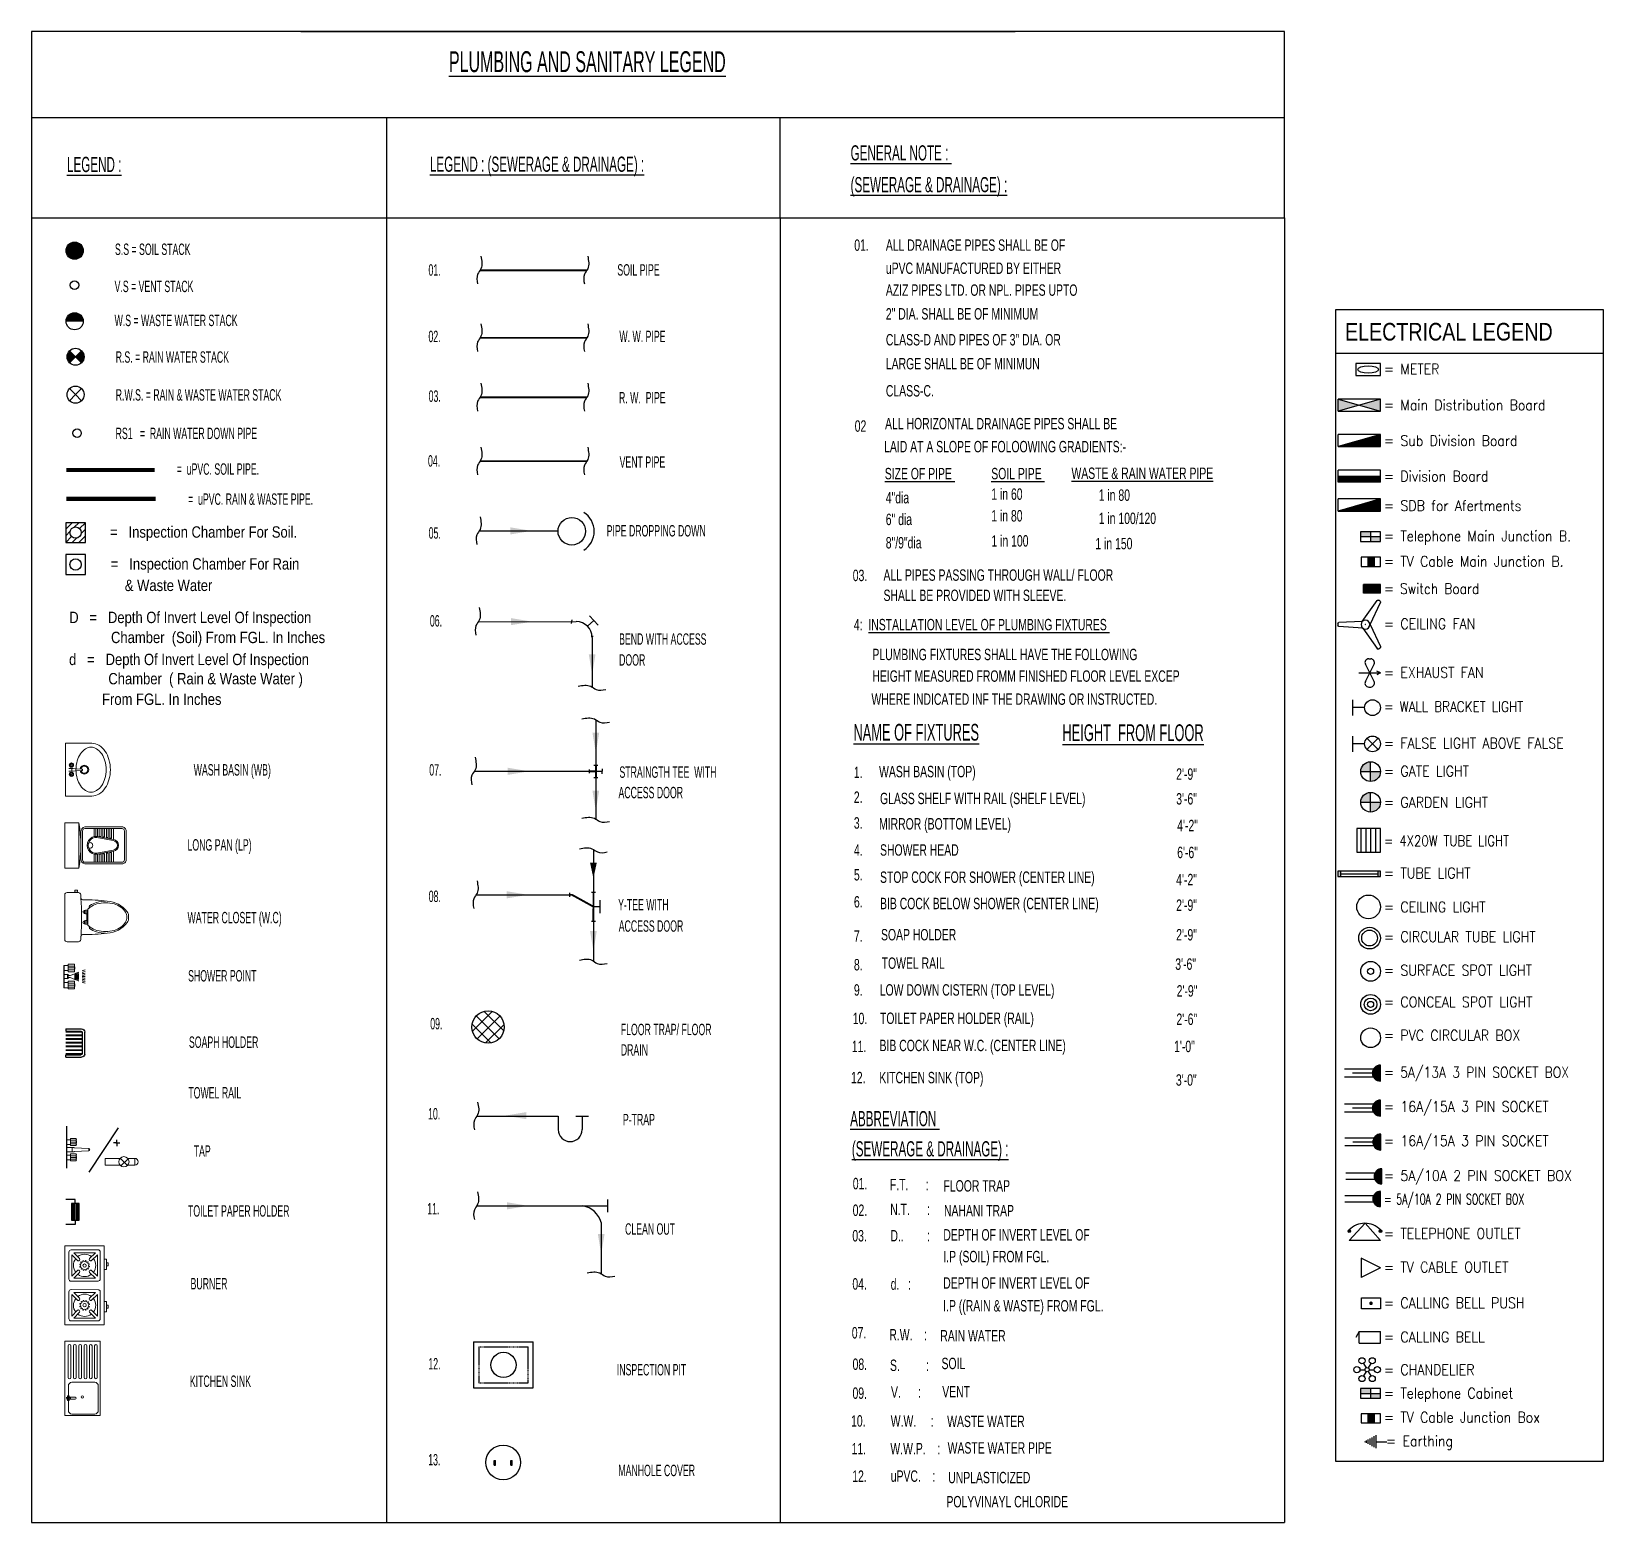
# Model space of a CAD drawing. Header units: inches. Extents: x -54558 to 35158, y -4190 to 41945.
# Drawn here: x 15564 to 16457, y -1579 to -732 of the extents above; entities that cross this region are included whole.
import ezdxf
from ezdxf.enums import TextEntityAlignment as Align

# ---------------------------------------------------------------- set-up
doc = ezdxf.new("R2010")
doc.units = ezdxf.units.IN
doc.header["$MEASUREMENT"] = 0
for name, pattern in [('ACAD_ISO14W100', [25.5, 12, -3, 0.5, -3, 0.5, -3, 0.5, -3]), ('CENTER2', [1.125, 0.75, -0.125, 0.125, -0.125]), ('CENTERX2', [4, 2.5, -0.5, 0.5, -0.5]), ('DASHED2', [0.375, 0.25, -0.125]), ('DASHEDX2', [1.5, 1, -0.5]), ('DIVIDE', [1.25, 0.5, -0.25, 0, -0.25, 0, -0.25])]:
    doc.linetypes.add(name, pattern=pattern)
doc.layers.get('0').update_dxf_attribs({"true_color": 0xe4c8de})
for name, color, linetype in [('A-wall', 5, 'Continuous'), ('DIM', 9, 'Continuous'), ('Dot Line', 3, 'Continuous'), ('e-fitt', 1, 'Continuous'), ('EMERGENCY FITTINGS', 3, 'Continuous'), ('FUR', 30, 'Continuous'), ('NORMAL FITTINGS', 1, 'Continuous'), ('P-FIXTURE', 4, 'Continuous'), ('P-WASTE-WATER-PIPE', 5, 'DIVIDE'), ('PIPE', 106, 'Continuous'), ('PIPE1', 202, 'Continuous'), ('POWER FITTINGS', 5, 'Continuous'), ('sheed', 253, 'Continuous'), ('Sn-Rain Water-line', 6, 'Continuous'), ('Sn-Soil line', 1, 'Continuous'), ('Sn-Text-Soil', 4, 'Continuous'), ('Sn-Waste Line', 4, 'Continuous'), ('SS', 3, 'Continuous'), ('text', 142, 'Continuous'), ('VALVE', 150, 'Continuous'), ('VS', 15, 'Continuous'), ('WDP', 5, 'Continuous'), ('WWS', 11, 'Continuous')]:
    doc.layers.add(name, color=color, linetype=linetype)
for name, color, linetype, lineweight in [('FIX', 140, 'Continuous', 9), ('fixture', 8, 'Continuous', 5), ('illustr-TOILET FIXTURE', 7, 'Continuous', 0), ('WALL', 250, 'Continuous', 30)]:
    doc.layers.add(name, color=color, linetype=linetype, lineweight=lineweight)
doc.styles.add('ROMANS', font='romans.shx', dxfattribs={"width": 0.8})
doc.styles.get("Standard").update_dxf_attribs({"font": 'ARIALN.TTF'})
doc.styles.add('STYLE2', font='arial.ttf')
doc.styles.add('style3', font='swisscl.ttf')

msp = doc.modelspace()

# ---------------------------------------------------------------- texts
at = {"layer": 'EMERGENCY FITTINGS', "color": 6, "ltscale": 0.2, "style": 'ROMANS'}
for s, width, p in [('= GATE LIGHT', 0.87054, (16331.875, -1154.854)), ('= GARDEN LIGHT ', 0.87054, (16331.875, -1172.554)), ('= 4X20W TUBE LIGHT ', 0.81296, (16331.875, -1194.412)), ('= CALLING BELL PUSH ', 0.87054, (16331.875, -1456.919)), ('= CALLING BELL ', 0.87054, (16331.875, -1476.283))]:
    msp.add_text(s, height=6, dxfattribs=dict(at, width=width)).set_placement(p)
at = {"layer": 'NORMAL FITTINGS', "color": 6, "linetype": 'Continuous', "style": 'ROMANS'}
for s, width, p in [('= METER ', 0.87054, (16331.875, -926.427)), ('= Main Distribution Board', 0.87054, (16331.875, -946.893)), ('= Sub Division Board', 0.87054, (16331.875, -967.106)), ('= Division Board', 0.87054, (16331.875, -987.265)), ('= SDB for Afertments ', 0.87054, (16331.875, -1004.019)), ('= Switch Board', 0.85, (16331.875, -1051.181)), ('= CEILING FAN', 0.87054, (16331.875, -1071.192)), ('= EXHAUST FAN', 0.87054, (16331.875, -1098.839)), ('= WALL BRACKET LIGHT', 0.83, (16331.875, -1118.21)), ('= FALSE LIGHT ABOVE FALSE', 0.87054, (16331.875, -1138.941)), ('= TUBE LIGHT', 0.87054, (16331.875, -1212.756)), ('= CEILING LIGHT', 0.87054, (16331.875, -1232.015)), ('= CIRCULAR TUBE LIGHT ', 0.87054, (16331.875, -1248.935)), ('= SURFACE SPOT LIGHT', 0.87054, (16331.875, -1267.963)), ('= CONCEAL SPOT LIGHT', 0.87054, (16331.875, -1286.009)), ('= PVC CIRCULAR BOX', 0.87054, (16331.875, -1304.892)), ('= CHANDELIER', 0.87054, (16331.875, -1494.89)), ('= Earthing', 0.87054, (16333.067, -1535.333))]:
    msp.add_text(s, height=6, dxfattribs=dict(at, width=width)).set_placement(p)
at = {"layer": 'P-FIXTURE', "style": 'style3', "width": 0.75}
for s, height, p in [('01.', 6.4544, (15789.203, -870.384)), ('SOIL PIPE', 6.4544, (15896.504, -870.344)), ('02.', 6.4544, (15789.203, -908.137)), ('W. W. PIPE', 6.4544, (15897.648, -908.137)), ('03.', 6.4544, (15789.305, -942.046)), ('R. W.  PIPE', 6.45444, (15897.433, -942.93)), ('04.', 6.4544, (15788.947, -978.853)), ('VENT PIPE', 6.4544, (15897.773, -979.51)), ('05.', 6.4544, (15789.32, -1019.775)), ('PIPE DROPPING DOWN', 6.45444, (15890.423, -1018.528)), ('06.', 6.4544, (15790.012, -1069.703)), ('BEND WITH ACCESS ', 6.45444, (15897.505, -1080.03)), ('DOOR', 6.4544, (15897.495, -1091.913)), ('07.', 6.4544, (15789.677, -1154.385)), ('STRAINGTH TEE  WITH', 6.45444, (15897.687, -1155.633)), ('ACCESS DOOR ', 6.45444, (15897.143, -1167.248)), ('08.', 6.4544, (15789.34, -1226.182)), ('Y-TEE WITH', 6.4544, (15896.947, -1230.905)), ('ACCESS DOOR', 6.45444, (15897.287, -1243.054)), ('09.', 6.4544, (15790.224, -1298.518)), ('FLOOR TRAP/ FLOOR', 6.45444, (15898.448, -1301.815)), ('DRAIN', 6.4544, (15898.448, -1313.404)), ('10.', 6.4544, (15789.012, -1349.697)), ('P-TRAP', 6.4544, (15899.648, -1352.991)), ('11.', 6.4544, (15788.507, -1403.651)), ('CLEAN OUT', 6.4544, (15900.867, -1415.158)), ('12.', 6.4544, (15789.168, -1491.691)), ('INSPECTION PIT ', 6.45444, (15896.2, -1495.091)), ('13.', 6.4544, (15789.071, -1546.216)), ('MANHOLE COVER', 6.45444, (15897.063, -1552.295))]:
    msp.add_text(s, height=height, dxfattribs=at).set_placement(p)
at = {"layer": 'POWER FITTINGS', "color": 6, "ltscale": 0.2, "style": 'ROMANS'}
for s, width, p in [('= Telephone Main Junction B.', 0.87054, (16331.875, -1021.278)), ('= TV Cable Main Junction B. ', 0.87054, (16331.875, -1035.676)), ('= 5A/13A 3 PIN SOCKET BOX', 0.857681, (16331.875, -1325.908)), ('= 16A/15A 3 PIN SOCKET ', 0.87054, (16331.875, -1345.401)), ('= 16A/15A 3 PIN SOCKET ', 0.87054, (16331.875, -1364.868)), ('= 5A/10A 2 PIN SOCKET BOX', 0.87054, (16331.875, -1384.667)), ('= 5A/10A 2 PIN SOCKET BOX ', 0.65, (16331.875, -1397.978)), ('= TELEPHONE OUTLET', 0.87054, (16331.875, -1417.52)), ('= TV CABLE OUTLET', 0.87054, (16331.875, -1436.582)), ('= Telephone Cabinet', 0.87054, (16331.875, -1508.167)), ('= TV Cable Junction Box ', 0.87054, (16331.875, -1521.865))]:
    msp.add_text(s, height=6, dxfattribs=dict(at, width=width)).set_placement(p)
at = {"layer": 'Sn-Soil line', "ltscale": 10, "style": 'style3', "width": 0.75}
for s, p in [('R.S. = RAIN WATER STACK', (15611.558, -919.839)), ('R.W.S. = RAIN & WASTE WATER STACK', (15611.558, -941.356)), ('RS1   =  RAIN WATER DOWN PIPE', (15611.514, -963.223))]:
    msp.add_text(s, height=6.45444, dxfattribs=at).set_placement(p)
at = {"layer": 'Sn-Text-Soil', "style": 'style3', "width": 0.75}
msp.add_text('S.S = SOIL STACK', height=6.45444, dxfattribs=at).set_placement((15611.156, -858.628))
msp.add_text('=  uPVC. SOIL PIPE.', height=6.45444, dxfattribs=at).set_placement((15669.611, -983.464), align=Align.CENTER)
at = {"layer": 'Sn-Waste Line', "style": 'style3', "width": 0.75}
msp.add_text('W.S = WASTE WATER STACK', height=6.45444, dxfattribs=at).set_placement((15610.916, -899.049))
msp.add_text('=  uPVC. RAIN & WASTE PIPE.', height=6.45444, dxfattribs=at).set_placement((15688.18, -1000.56), align=Align.CENTER)
at = {"layer": 'text', "style": 'style3', "width": 0.75}
for s, height, p in [('%%uPLUMBING AND SANITARY LEGEND', 11.83314, (15800.853, -754.769)), ('%%uLEGEND :', 8.60592, (15583.902, -811.519)), ('%%uLEGEND : (SEWERAGE & DRAINAGE) :', 8.60592, (15790.061, -811.384)), ('%%uGENERAL NOTE : ', 8.60592, (16028.996, -804.949)), ('%%u(SEWERAGE & DRAINAGE) :', 8.60592, (16028.996, -822.988)), ('V.S = VENT STACK', 6.45444, (15610.924, -879.71)), ('WASH BASIN (WB)', 6.45444, (15655.867, -1154.34)), ('LONG PAN (LP)', 6.45444, (15652.346, -1196.982)), ('WATER CLOSET (W.C)', 6.45444, (15652.364, -1238.276)), ('SHOWER POINT', 6.45444, (15652.687, -1271.326)), ('SOAPH HOLDER', 6.45444, (15653.162, -1309.025)), ('TOWEL RAIL', 6.4544, (15652.842, -1337.767)), ('TAP', 6.4544, (15655.867, -1370.914)), ('TOILET PAPER HOLDER', 6.45444, (15652.632, -1404.901)), ('BURNER', 6.4544, (15654.079, -1446.23)), ('KITCHEN SINK', 6.45444, (15653.679, -1501.628))]:
    msp.add_text(s, height=height, dxfattribs=at).set_placement(p)
at = {"layer": 'text', "color": 0, "ltscale": 0.2, "width": 0.8}
for s, height, p in [('01.', 6.4544, (16031.064, -856.274)), ('ALL DRAINAGE PIPES SHALL BE OF ', 6.45444, (16049.016, -856.274)), ('uPVC MANUFACTURED BY EITHER', 6.45444, (16049.016, -869.378)), ('AZIZ PIPES LTD. OR NPL. PIPES UPTO ', 6.45444, (16049.016, -881.817)), ('2" DIA. SHALL BE OF MINIMUM ', 6.45444, (16049.016, -895.305)), ('CLASS-D AND PIPES OF 3" DIA. OR', 6.45444, (16049.016, -910.013)), ('LARGE SHALL BE OF MINIMUN', 6.45444, (16049.016, -923.621)), ('CLASS-C.', 6.4544, (16049.016, -939.024)), ('02', 6.4544, (16031.321, -959.051)), ('ALL HORIZONTAL DRAINAGE PIPES SHALL BE ', 6.45444, (16048.57, -957.669)), ('LAID AT A SLOPE OF FOLOOWING GRADIENTS:-', 6.45444, (16048.022, -970.733)), ('%%uSIZE OF PIPE ', 6.45444, (16048.398, -986.057)), ('%%uSOIL PIPE ', 6.45444, (16108.887, -986.057)), ('%%uWASTE & RAIN WATER PIPE', 6.45444, (16154.427, -985.858)), ('1 in 60', 6.4544, (16108.887, -997.717)), ('4"dia', 6.4544, (16048.956, -999.758)), ('1 in 80', 6.4544, (16169.904, -998.298)), ('6" dia', 6.4544, (16048.956, -1012.069)), ('1 in 80', 6.4544, (16108.887, -1010.027)), ('1 in 100/120', 6.45444, (16169.904, -1011.472)), ('1 in 100', 6.4544, (16108.984, -1024.271)), ('8"/9"dia', 6.4544, (16048.956, -1025.321)), ('1 in 150', 6.4544, (16168.007, -1025.809)), ('03.', 6.4544, (16030.204, -1043.89)), ('ALL PIPES PASSING THROUGH WALL/ FLOOR ', 6.45444, (16047.668, -1043.692)), ('SHALL BE PROVIDED WITH SLEEVE.', 6.45444, (16047.668, -1055.205)), ('4:  %%UINSTALLATION LEVEL OF PLUMBING FIXTURES ', 6.45444, (16030.841, -1071.845)), ('PLUMBING FIXTURES SHALL HAVE THE FOLLOWING ', 6.45444, (16041.364, -1088.81)), ('HEIGHT MEASURED FROMM FINISHED FLOOR LEVEL EXCEP ', 6.45444, (16041.364, -1101.068)), ('WHERE INDICATED INF THE DRAWING OR INSTRUCTED.', 6.45444, (16040.825, -1114.18)), ('1.', 6.4544, (16030.825, -1155.782)), ('WASH BASIN (TOP)', 6.45444, (16045.144, -1155.321)), ('2\'-9"', 6.4544, (16213.925, -1156.745)), ('2.', 6.4544, (16030.825, -1169.864)), ('GLASS SHELF WITH RAIL (SHELF LEVEL)', 6.45444, (16045.701, -1170.595)), ('3\'-6"', 6.4544, (16213.925, -1170.789)), ('3.', 6.4544, (16030.825, -1184.508)), ('3.', 6.4544, (16030.825, -1184.508)), ('MIRROR (BOTTOM LEVEL)', 6.45444, (16045.144, -1185)), ('4\'-2"', 6.4544, (16214.482, -1185.954)), ('4.', 6.4544, (16030.873, -1199.93)), ('SHOWER HEAD', 6.45444, (16045.701, -1199.863)), ('6\'-6"', 6.4544, (16214.482, -1201.268)), ('5.', 6.4544, (16030.873, -1213.949)), ('STOP COCK FOR SHOWER (CENTER LINE)', 6.45444, (16045.701, -1215.324)), ('4\'-2"', 6.4544, (16213.925, -1216.686)), ('6.', 6.4544, (16030.873, -1229.301)), ('BIB COCK BELOW SHOWER (CENTER LINE)', 6.45444, (16045.701, -1230.264)), ('2\'-9"', 6.4544, (16213.925, -1231.217)), ('7.', 6.4544, (16030.873, -1248.77)), ('SOAP HOLDER', 6.45444, (16046.257, -1247.975)), ('2\'-9"', 6.4544, (16213.925, -1248.009)), ('8.', 6.4544, (16030.873, -1265.038)), ('TOWEL RAIL', 6.4544, (16046.651, -1264.145)), ('3\'-6"', 6.4544, (16213.39, -1264.69)), ('9.', 6.4544, (16030.873, -1279.368)), ('LOW DOWN CISTERN (TOP LEVEL)', 6.45444, (16045.537, -1279.352)), ('2\'-9"', 6.4544, (16214.184, -1279.897)), ('10.', 6.4544, (16030.191, -1295.578)), ('TOILET PAPER HOLDER (RAIL)', 6.45444, (16045.675, -1295.451)), ('2\'-6"', 6.4544, (16214.049, -1295.996)), ('11.', 6.4544, (16029.681, -1311.445)), ('BIB COCK NEAR W.C. (CENTER LINE)', 6.45444, (16045.421, -1310.908)), ('1\'-0"', 6.4544, (16212.728, -1311.453)), ('12.', 6.4544, (16029.226, -1329.131)), ('KITCHEN SINK (TOP)', 6.45444, (16045.297, -1329.148)), ('3\'-0"', 6.4544, (16213.761, -1330.519)), ('01.', 6.4544, (16030.231, -1389.365)), ('F.T.      :', 6.45444, (16051.312, -1389.911)), ('FLOOR TRAP', 6.4544, (16081.749, -1390.659)), ('02.', 6.4544, (16030.173, -1404.508)), ('N.T.      :', 6.45444, (16051.458, -1403.974)), ('NAHANI TRAP', 6.45444, (16082.022, -1404.721)), ('03.', 6.4544, (16029.967, -1418.982)), ('D..        :', 6.45444, (16051.626, -1418.977)), ('DEPTH OF INVERT LEVEL OF ', 6.45444, (16081.646, -1418.469)), ('I.P (SOIL) FROM FGL.', 6.45444, (16081.646, -1430.813)), ('04.', 6.4544, (16030, -1446.356)), ('d.   : ', 6.4544, (16051.76, -1446.477)), ('DEPTH OF INVERT LEVEL OF ', 6.45444, (16081.576, -1445.808)), ('I.P ((RAIN & WASTE) FROM FGL.', 6.45444, (16081.576, -1458.777)), ('07.', 6.4544, (16029.666, -1474.122)), ('R.W.    :', 6.4544, (16050.995, -1475.22)), ('RAIN WATER', 6.4544, (16079.932, -1475.832)), ('08.', 6.4544, (16030.105, -1491.972)), ('S.         :', 6.45444, (16051.358, -1492.581)), ('SOIL', 6.4544, (16080.635, -1491.547)), ('09.', 6.4544, (16030.059, -1508.408)), ('V.      :', 6.4544, (16051.919, -1507.818)), ('VENT', 6.4544, (16081.035, -1507.582)), ('10.', 6.4544, (16029.24, -1524.173)), ('W.W.     :', 6.4544, (16051.782, -1524.242)), ('WASTE WATER', 6.45444, (16083.83, -1524.43)), ('11.', 6.4544, (16029.548, -1539.949)), ('W.W.P.    :', 6.45444, (16051.566, -1539.921)), ('WASTE WATER PIPE', 6.45444, (16084.112, -1539.494)), ('12.', 6.4544, (16029.939, -1555.562)), ('uPVC.    :', 6.4544, (16051.793, -1555.529)), ('UNPLASTICIZED', 6.45444, (16084.432, -1556.337)), (' POLYVINAYL CHLORIDE', 6.45444, (16081.789, -1570.051))]:
    msp.add_text(s, height=height, dxfattribs=at).set_placement(p)
at = {"layer": 'text', "ltscale": 0.2, "style": 'STYLE2', "width": 0.8}
msp.add_text('ELECTRICAL LEGEND', height=10, dxfattribs=at).set_placement((16309.777, -907.235))
at = {"layer": 'text', "ltscale": 0.2}
for s, p in [('=   Inspection Chamber For Soil.', (15661.49, -1019.235)), ('=   Inspection Chamber For Rain', (15662.32, -1037.341)), (' & Waste Water', (15640.559, -1049.54)), ('D   =   Depth Of Invert Level Of Inspection', (15653.925, -1067.748)), ('Chamber  (Soil) From FGL. In Inches', (15669.709, -1079.109)), ('d   =   Depth Of Invert Level Of Inspection', (15653.205, -1091.609)), ('Chamber  ( Rain & Waste Water )', (15662.633, -1102.547)), (' From FGL. In Inches', (15636.703, -1114.232))]:
    msp.add_text(s, height=6.45444, dxfattribs=at).set_placement(p, align=Align.CENTER)
at = {"layer": 'text', "color": 0, "style": 'style3', "width": 0.75}
for s, height, p in [('%%UNAME OF FIXTURES', 9.48803, (16030.6, -1134.503)), ('%%UHEIGHT  FROM FLOOR', 9.48803, (16149.287, -1134.748)), ('%%uABBREVIATION ', 8.60592, (16028.745, -1353.536)), ('%%u(SEWERAGE & DRAINAGE) :', 8.60592, (16029.709, -1370.686))]:
    msp.add_text(s, height=height, dxfattribs=at).set_placement(p)

# ---------------------------------------------------------------- blocks, each defined once
blk = doc.blocks.new('BR')
at = {"layer": 'fixture'}
for p, q in [((-5.5, 25.66), (-5.5, 16.16)), ((-4.75, 26.41), (4.75, 26.39)), ((-4.5, 24.7), (-4.5, 17.14)), ((-2.48, 22.67), (-4.5, 24.7)), ((-3.8, 25.41), (-1.77, 23.38)), ((-3.8, 25.41), (3.81, 25.41)), ((-1.77, 22.81), (-1.91, 22.67)), ((1.9, 22.66), (1.75, 22.8)), ((1.76, 23.37), (3.81, 25.41)), ((4.5, 24.68), (2.46, 22.66)), ((4.5, 24.7), (4.5, 17.14)), ((5.5, 25.66), (5.5, 16.16)), ((-4.5, 17.14), (-2.49, 19.14)), ((-1.78, 18.43), (-3.82, 16.41)), ((-1.92, 19.14), (-1.78, 19)), ((3.77, 16.39), (1.74, 18.43)), ((1.75, 18.99), (1.89, 19.13)), ((2.45, 19.13), (4.48, 17.1)), ((-5.5, 2.13), (-5.5, 11.63)), ((4.72, 15.39), (-4.75, 15.41)), ((4.72, 12.41), (-4.75, 12.38)), ((-3.82, 16.41), (3.77, 16.39)), ((-3.82, 11.39), (3.77, 11.4)), ((-1.78, 9.36), (-3.82, 11.39)), ((3.77, 11.4), (1.74, 9.37)), ((5.5, 2.13), (5.5, 11.63)), ((-4.5, 10.66), (-2.49, 8.65)), ((-4.5, 3.09), (-4.5, 10.66)), ((-1.92, 8.65), (-1.78, 8.8)), ((1.75, 8.8), (1.89, 8.66)), ((2.45, 8.66), (4.48, 10.7)), ((4.5, 3.09), (4.5, 10.66)), ((-4.75, 1.38), (4.75, 1.41)), ((-2.48, 5.13), (-4.5, 3.09)), ((-3.8, 2.39), (-1.77, 4.42)), ((-3.8, 2.39), (3.81, 2.39)), ((-1.77, 4.99), (-1.91, 5.13)), ((1.9, 5.14), (1.75, 4.99)), ((1.76, 4.43), (3.81, 2.39)), ((4.5, 3.11), (2.46, 5.14))]:
    blk.add_line(p, q, dxfattribs=at)
for points in [[(-6.91, 27.8), (-6.91, 0), (6.91, 0), (6.91, 27.8)], [(-6.91, 23.18), (-6.91, 19.58), (-7.73, 19.58), (-7.73, 23.18)], [(-8.31, 21.92), (-8.31, 20.85), (-7.73, 20.85), (-7.73, 21.92)], [(-8.31, 7), (-8.31, 5.93), (-7.73, 5.93), (-7.73, 7)], [(-6.91, 4.66), (-6.91, 8.26), (-7.73, 8.26), (-7.73, 4.66)]]:
    blk.add_lwpolyline(points, close=True, dxfattribs=at)
for centre in [(0.01, 20.86), (0.01, 6.93)]:
    blk.add_circle(centre, 0.597, dxfattribs=at)
for centre, radius, start, end in [((-4.75, 25.66), 0.75, 89.8639, 179.8639), ((-0.01, 20.9), 3.93, 142.1744, 217.5534), ((-2.2, 22.95), 0.4, 224.8639, 314.8639), ((-0.01, 20.9), 3.93, 52.1744, 127.5534), ((-2.05, 23.09), 0.4, 314.8639, 44.8639), ((-0.01, 20.9), 1.74, 129.5457, 136.4128), ((-0.83, 22.43), 0.35, 212.6767, 23.2818), ((-0.01, 20.9), 1.74, 99.5457, 106.4128), ((0.05, 22.63), 0.35, 182.6767, 353.2818), ((-0.01, 20.9), 1.74, 69.5457, 76.4128), ((0.91, 22.37), 0.35, 152.6767, 323.2818), ((-0.01, 20.9), 1.74, 39.5457, 46.4128), ((2.04, 23.08), 0.4, 134.8639, 224.8639), ((2.18, 22.94), 0.4, 224.8639, 314.8639), ((-0.01, 20.9), 3.93, 322.1744, 37.5534), ((4.75, 25.64), 0.75, 359.8639, 89.8639), ((-2.21, 18.86), 0.4, 44.8639, 134.8639), ((-0.01, 20.9), 3.93, 232.1744, 307.5534), ((-2.06, 18.72), 0.4, 314.8639, 44.8639), ((-1.74, 20.96), 0.35, 272.6767, 83.2818), ((-0.01, 20.9), 1.74, 189.5457, 196.4128), ((-0.01, 20.9), 1.74, 159.5457, 166.4128), ((-1.54, 20.09), 0.35, 302.6767, 113.2818), ((-1.48, 21.82), 0.35, 242.6767, 53.2818), ((-0.01, 20.9), 1.74, 219.5457, 226.4128), ((-0.93, 19.43), 0.35, 332.6767, 143.2818), ((-0.01, 20.9), 1.74, 249.5457, 256.4128), ((-0.07, 19.17), 0.35, 2.6767, 173.2818), ((-0.01, 20.9), 1.74, 279.5457, 286.4128), ((0.8, 19.37), 0.35, 32.6767, 203.2818), ((-0.01, 20.9), 1.74, 309.5457, 316.4128), ((1.46, 19.98), 0.35, 62.6767, 233.2818), ((1.52, 21.71), 0.35, 122.6767, 293.2818), ((1.72, 20.84), 0.35, 92.6767, 263.2818), ((-0.01, 20.9), 1.74, 339.5457, 346.4128), ((2.03, 18.71), 0.4, 134.8639, 224.8639), ((-0.01, 20.9), 1.74, 9.5457, 16.4128), ((2.17, 18.85), 0.4, 44.8639, 134.8639), ((-4.75, 16.16), 0.75, 179.8639, 269.8639), ((-4.75, 11.63), 0.75, 90.1361, 180.1361), ((4.73, 16.14), 0.75, 269.8639, 359.8639), ((4.73, 11.66), 0.75, 0.1361, 90.1361), ((-0.01, 6.89), 3.93, 142.4466, 217.8256), ((-2.21, 8.94), 0.4, 225.1361, 315.1361), ((-0.01, 6.89), 3.93, 52.4466, 127.8256), ((-2.06, 9.08), 0.4, 315.1361, 45.1361), ((-0.01, 6.89), 1.74, 163.5872, 170.4543), ((-1.74, 6.83), 0.35, 276.7182, 87.3233), ((-0.01, 6.89), 1.74, 193.5872, 200.4543), ((-1.54, 7.71), 0.35, 246.7182, 57.3233), ((-1.48, 5.98), 0.35, 306.7182, 117.3233), ((-0.01, 6.89), 1.74, 133.5872, 140.4543), ((-0.01, 6.89), 1.74, 223.5872, 230.4543), ((-0.93, 8.36), 0.35, 216.7182, 27.3233), ((-0.83, 5.36), 0.35, 336.7182, 147.3233), ((-0.01, 6.89), 1.74, 103.5872, 110.4543), ((-0.07, 8.63), 0.35, 186.7182, 357.3233), ((-0.01, 6.89), 1.74, 73.5872, 80.4543), ((0.8, 8.42), 0.35, 156.7182, 327.3233), ((0.91, 5.43), 0.35, 36.7182, 207.3233), ((-0.01, 6.89), 1.74, 43.5872, 50.4543), ((1.46, 7.81), 0.35, 126.7182, 297.3233), ((1.52, 6.08), 0.35, 66.7182, 237.3233), ((-0.01, 6.89), 1.74, 313.5872, 320.4543), ((1.72, 6.96), 0.35, 96.7182, 267.3233), ((-0.01, 6.89), 1.74, 13.5872, 20.4543), ((2.03, 9.09), 0.4, 135.1361, 225.1361), ((-0.01, 6.89), 1.74, 343.5872, 350.4543), ((2.17, 8.95), 0.4, 225.1361, 315.1361), ((-0.01, 6.89), 3.93, 322.4466, 37.8256), ((-4.75, 2.13), 0.75, 180.1361, 270.1361), ((-2.2, 4.84), 0.4, 45.1361, 135.1361), ((-0.01, 6.89), 3.93, 232.4466, 307.8256), ((-2.05, 4.7), 0.4, 315.1361, 45.1361), ((-0.01, 6.89), 1.74, 253.5872, 260.4543), ((0.05, 5.16), 0.35, 6.7182, 177.3233), ((-0.01, 6.89), 1.74, 283.5872, 290.4543), ((2.04, 4.71), 0.4, 135.1361, 225.1361), ((2.18, 4.85), 0.4, 45.1361, 135.1361), ((4.75, 2.16), 0.75, 270.1361, 0.1361)]:
    blk.add_arc(centre, radius, start, end, dxfattribs=at)
blk = doc.blocks.new('t')
at = {"layer": 'DIM'}
for q in [(-1.125, 0), (0, 1.125), (1.125, 0), (0, -1.125)]:
    blk.add_line((0, 0), q, dxfattribs=at)
at = {"layer": 'DIM', "color": 6, "const_width": 0.375}
blk.add_lwpolyline([(-0.1875, 0, 1), (0.1875, 0, 1)], format="xyb", close=True, dxfattribs=at)
blk = doc.blocks.new('TH')
at = {"layer": 'FUR', "ltscale": 0.2}
for p, q in [((3.19, 0), (0, 0)), ((3.19, -1.42), (3.19, 0)), ((3.19, -8.47), (0, -8.47)), ((3.19, -7.04), (3.19, -8.47))]:
    blk.add_line(p, q, dxfattribs=at)
blk.add_lwpolyline([(1.88, -7.04), (4.49, -7.04), (4.49, -1.42), (1.88, -1.42)], close=True, dxfattribs=at)
blk = doc.blocks.new('P')
at = {"layer": 'illustr-TOILET FIXTURE'}
for p, q in [((-7.4, 21.38), (-2.63, 21.38)), ((7.35, 21.38), (2.58, 21.38)), ((-3.15, 20.61), (-7.4, 20.61)), ((-7.4, 19.85), (-3.15, 19.85)), ((-7.4, 19.09), (-7.4, 19.85)), ((-3.44, 19.09), (-7.4, 19.09)), ((-7.4, 18.32), (-3.44, 18.32)), ((-7.4, 17.45), (-7.4, 18.32)), ((-3.72, 17.45), (-7.4, 17.45)), ((-7.4, 16.69), (-3.72, 16.69)), ((-7.4, 16.03), (-7.4, 16.69)), ((-3.92, 16.03), (-7.4, 16.03)), ((-7.4, 14.39), (-7.4, 15.16)), ((-7.4, 15.16), (-3.92, 15.16)), ((-3.92, 14.39), (-7.4, 14.39)), ((-3.92, 15.16), (-3.92, 16.03)), ((-3.92, 13.63), (-3.92, 14.39)), ((-3.72, 16.69), (-3.72, 17.45)), ((-3.44, 18.32), (-3.44, 19.09)), ((-3.15, 19.85), (-3.15, 20.61)), ((3.1, 19.85), (3.1, 20.61)), ((3.1, 20.61), (7.35, 20.61)), ((7.35, 19.85), (3.1, 19.85)), ((3.39, 18.32), (3.39, 19.09)), ((3.39, 19.09), (7.35, 19.09)), ((7.35, 18.32), (3.39, 18.32)), ((3.67, 16.69), (3.67, 17.45)), ((3.67, 17.45), (7.35, 17.45)), ((7.35, 16.69), (3.67, 16.69)), ((3.87, 15.16), (3.87, 16.03)), ((3.87, 16.03), (7.35, 16.03)), ((7.35, 15.16), (3.87, 15.16)), ((3.87, 13.63), (3.87, 14.39)), ((3.87, 14.39), (7.35, 14.39)), ((7.35, 19.09), (7.35, 19.85)), ((7.35, 17.45), (7.35, 18.32)), ((7.35, 16.03), (7.35, 16.69)), ((7.35, 14.39), (7.35, 15.16)), ((-7.4, 12.98), (-7.4, 13.63)), ((-7.4, 13.63), (-3.92, 13.63)), ((-3.92, 12.98), (-7.4, 12.98)), ((7.35, 13.63), (3.87, 13.63)), ((3.87, 12.98), (7.35, 12.98)), ((7.35, 12.98), (7.35, 13.63)), ((-9.97, 6.17), (-9.97, 0)), ((-9.97, 6.17), (6.64, 6.17)), ((-9.97, 0), (9.97, 0)), ((9.97, 6.17), (6.64, 6.17)), ((9.97, 0), (9.97, 6.17))]:
    blk.add_line(p, q, dxfattribs=at)
for points in [[(-8.15, 8.85), (-8.15, 25.19, -0.414214), (-6.35, 26.99), (6.35, 26.99, -0.414214), (8.15, 25.19), (8.15, 8.85, -0.361025), (5.85, 7.05), (-5.85, 7.05, -0.361025)], [(-7.4, 8.85), (-7.4, 25.19, -0.414214), (-6.35, 26.24), (6.35, 26.24, -0.414214), (7.4, 25.19), (7.4, 8.85, -0.414214), (6.35, 7.8), (-6.35, 7.8, -0.414214)], [(-3.94, 14.19, 1.110971), (3.89, 14.19), (2.58, 21.41, 0.840367), (-2.63, 21.41)], [(-3.49, 14.13, 1.105756), (3.44, 14.13), (2.13, 21.33, 0.840928), (-2.18, 21.33)]]:
    blk.add_lwpolyline(points, format="xyb", close=True, dxfattribs=at)
for centre, radius, start, end in [((0, -49.63), 56.68, 79.8722, 100.1278), ((0, 11.11), 1.22, 327.80348, 213.132)]:
    blk.add_arc(centre, radius, start, end, dxfattribs=at)
blk = doc.blocks.new('C')
at = {"layer": 'fixture'}
for p, q in [((-4.7, 10.79), (-3.97, 10.67)), ((3.53, 10.19), (-3.52, 10.19)), ((4.94, 10.83), (3.97, 10.67)), ((-11.9, 5.39), (-11.9, 4.98)), ((-11.9, 4.58), (-11.9, 4.99))]:
    blk.add_line(p, q, dxfattribs=at)
blk.add_lwpolyline([(0.02, 28.07, -0.224018), (2.35, 27.39, -0.224202), (7.01, 18.7, -0.038191), (7.6, 8.11, 0.314361), (8.38, 7.11), (9.92, 7, -0.391817), (10.83, 6.02), (10.83, 0.98, -0.414214), (9.84, 0), (0, 0), (-9.84, 0, -0.414214), (-10.83, 0.98), (-10.83, 6.02, -0.391817), (-9.92, 7), (-8.38, 7.11, 0.314361), (-7.6, 8.11, -0.038191), (-7.01, 18.7, -0.224202), (-2.35, 27.39, -0.224018), (-0.02, 28.07, 0.077941)], format="xyb", close=True, dxfattribs=at)
for points in [[(-3.52, 10.19), (3.53, 10.19)], [(-3.1, 8.93), (-1.53, 8.93)], [(-1.97, 9.64), (-1.97, 10.19)], [(-1.49, 9.14), (-1.49, 9.64)], [(1.49, 9.14), (1.49, 9.64)], [(3.1, 8.93), (1.53, 8.93)], [(1.97, 9.64), (1.97, 10.19)], [(-10.82, 5.38), (-10.98, 5.38), (-10.98, 4.59), (-10.83, 4.59)]]:
    blk.add_lwpolyline(points, dxfattribs=at)
for points in [[(-3.13, 10.19), (-3.13, 9.14, 0.612903)], [(-3.13, 9.14, 0.271032), (-2.68, 8.44, 0.027813)], [(-2.68, 10.19), (-2.63, 9.84, 0.373238), (-2.39, 9.64), (0, 9.64)], [(-1.95, 8.44, 0.271032), (-1.49, 9.14, 0.027813)], [(2.68, 10.19), (2.63, 9.84, -0.373238), (2.39, 9.64), (0, 9.64)], [(1.95, 8.44, -0.271032), (1.49, 9.14, -0.027813)], [(3.13, 9.14, -0.271032), (2.68, 8.44, -0.027813)], [(3.13, 10.19), (3.13, 9.14, -0.612903)], [(-10.98, 4.46), (-10.98, 5.51, 0.430276)]]:
    blk.add_lwpolyline(points, format="xyb", dxfattribs=at)
for centre in [(-2.31, 8.36), (2.31, 8.36)]:
    blk.add_circle(centre, 0.372, dxfattribs=at)
for centre, radius, start, end in [((7.32, 17.95), 13.66, 163.87345, 180), ((3.72, 18.99), 9.91, 145.08345, 163.87345), ((1.44, 20.58), 7.13, 120.68472, 145.08345), ((0, 23.01), 4.31, 90, 120.68472), ((0, 23.01), 4.31, 59.31528, 90), ((-1.44, 20.58), 7.13, 34.91655, 59.31528), ((-3.72, 18.99), 9.91, 16.12655, 34.91655), ((-7.32, 17.95), 13.66, 0, 16.12655), ((7.32, 17.95), 14.33, 180, 196.12655), ((3.72, 16.91), 10.58, 196.12655, 213.61365), ((7.32, 17.95), 13.66, 180, 196.12655), ((3.72, 16.91), 9.91, 196.12655, 214.91655), ((-3.72, 16.91), 9.91, 325.08345, 343.87345), ((-3.72, 16.91), 10.58, 324.98, 343.87345), ((-7.32, 17.95), 13.66, 343.87345, 0), ((-7.32, 17.95), 14.33, 343.87345, 0), ((0.4, -126.63), 134.03, 86.58394, 93.75806), ((-4.6, 11.37), 0.591, 213.61365, 260.60927), ((1.44, 15.31), 7.13, 214.91655, 225.90722), ((-1.88, 15.62), 7.67, 314.93194, 325.08345), ((-11.74, 5.39), 0.157, 111.13481, 180), ((-11.74, 4.58), 0.157, 180, 248.86519), ((-11.42, 4.58), 1.03, 64.70563, 111.13481), ((-11.42, 5.39), 1.03, 248.86519, 295.29437)]:
    blk.add_arc(centre, radius, start, end, dxfattribs=at)
blk = doc.blocks.new('SHOWER')
for p, q in [((-0.38, -0.97), (-0.38, 0)), ((-2.01, -5.22), (-2.11, -5.47)), ((-2.01, -5.22), (-2.11, -5.47)), ((-1.46, -3.79), (-1.56, -4.04)), ((-1.46, -3.79), (-1.56, -4.04)), ((-1.48, -5.22), (-1.55, -5.47)), ((-1.48, -5.22), (-1.55, -5.47)), ((-1.32, -3.44), (-1.42, -3.69)), ((-1.32, -3.44), (-1.42, -3.69)), ((-1.19, -3.08), (-1.28, -3.33)), ((-1.19, -3.08), (-1.28, -3.33)), ((-1.05, -2.72), (-1.14, -2.97)), ((-1.05, -2.72), (-1.14, -2.97)), ((-1.07, -3.79), (-1.14, -4.04)), ((-1.07, -3.79), (-1.14, -4.04)), ((-0.97, -3.44), (-1.04, -3.69)), ((-0.97, -3.44), (-1.04, -3.69)), ((-0.97, -5.22), (-1.02, -5.47)), ((-0.97, -5.22), (-1.02, -5.47)), ((-0.38, -0.97), (-1, -2.6)), ((1, -2.6), (-1, -2.6)), ((-0.87, -3.08), (-0.94, -3.33)), ((-0.87, -3.08), (-0.94, -3.33)), ((-0.77, -2.72), (-0.84, -2.97)), ((-0.77, -2.72), (-0.84, -2.97)), ((-0.71, -3.79), (-0.75, -4.04)), ((-0.71, -3.79), (-0.75, -4.04)), ((-0.64, -3.44), (-0.69, -3.69)), ((-0.64, -3.44), (-0.69, -3.69)), ((-0.57, -3.08), (-0.62, -3.33)), ((-0.57, -3.08), (-0.62, -3.33)), ((-0.51, -2.72), (-0.55, -2.97)), ((-0.51, -2.72), (-0.55, -2.97)), ((-0.48, -5.22), (-0.51, -5.47)), ((-0.48, -5.22), (-0.51, -5.47)), ((-0.35, -3.79), (-0.38, -4.04)), ((-0.35, -3.79), (-0.38, -4.04)), ((-0.32, -3.44), (-0.34, -3.69)), ((-0.32, -3.44), (-0.34, -3.69)), ((-0.29, -3.08), (-0.31, -3.33)), ((-0.29, -3.08), (-0.31, -3.33)), ((-0.25, -2.72), (-0.28, -2.97)), ((-0.25, -2.72), (-0.28, -2.97)), ((0, -2.72), (0, -2.97)), ((0, -2.72), (0, -2.97)), ((0, -3.08), (0, -3.33)), ((0, -3.08), (0, -3.33)), ((0, -3.44), (0, -3.69)), ((0, -3.44), (0, -3.69)), ((0, -3.79), (0, -4.04)), ((0, -3.79), (0, -4.04)), ((0, -5.22), (-0.01, -5.47)), ((0, -5.22), (-0.01, -5.47)), ((0.25, -2.72), (0.27, -2.97)), ((0.25, -2.72), (0.27, -2.97)), ((0.28, -3.08), (0.3, -3.33)), ((0.28, -3.08), (0.3, -3.33)), ((0.31, -3.44), (0.34, -3.69)), ((0.31, -3.44), (0.34, -3.69)), ((0.35, -3.79), (0.37, -4.04)), ((0.35, -3.79), (0.37, -4.04)), ((0.48, -5.22), (0.5, -5.47)), ((0.48, -5.22), (0.5, -5.47)), ((0.5, -2.72), (0.55, -2.97)), ((0.5, -2.72), (0.55, -2.97)), ((0.57, -3.08), (0.61, -3.33)), ((0.57, -3.08), (0.61, -3.33)), ((0.63, -3.44), (0.68, -3.69)), ((0.63, -3.44), (0.68, -3.69)), ((0.7, -3.79), (0.75, -4.04)), ((0.7, -3.79), (0.75, -4.04)), ((0.77, -2.72), (0.84, -2.97)), ((0.77, -2.72), (0.84, -2.97)), ((0.87, -3.08), (0.94, -3.33)), ((0.87, -3.08), (0.94, -3.33)), ((0.96, -5.22), (1.01, -5.47)), ((0.96, -5.22), (1.01, -5.47)), ((0.97, -3.44), (1.04, -3.69)), ((0.97, -3.44), (1.04, -3.69)), ((1.04, -2.72), (1.14, -2.97)), ((1.04, -2.72), (1.14, -2.97)), ((1.04, -2.72), (1.14, -2.97)), ((1.04, -2.72), (1.14, -2.97)), ((1.07, -3.79), (1.14, -4.04)), ((1.07, -3.79), (1.14, -4.04)), ((1.18, -3.08), (1.27, -3.33)), ((1.18, -3.08), (1.27, -3.33)), ((1.18, -3.08), (1.27, -3.33)), ((1.18, -3.08), (1.27, -3.33)), ((1.32, -3.44), (1.41, -3.69)), ((1.32, -3.44), (1.41, -3.69)), ((1.32, -3.44), (1.41, -3.69)), ((1.32, -3.44), (1.41, -3.69)), ((1.45, -3.79), (1.55, -4.04)), ((1.45, -3.79), (1.55, -4.04)), ((1.45, -3.79), (1.55, -4.04)), ((1.45, -3.79), (1.55, -4.04)), ((1.47, -5.22), (1.54, -5.47)), ((1.47, -5.22), (1.54, -5.47)), ((2, -5.22), (2.09, -5.47)), ((2, -5.22), (2.09, -5.47)), ((2, -5.22), (2.09, -5.47)), ((2, -5.22), (2.09, -5.47)), ((-2.28, -5.94), (-2.38, -6.19)), ((-2.28, -5.94), (-2.38, -6.19)), ((-2.15, -5.58), (-2.24, -5.83)), ((-2.15, -5.58), (-2.24, -5.83)), ((-1.68, -5.94), (-1.75, -6.19)), ((-1.68, -5.94), (-1.75, -6.19)), ((-1.58, -5.58), (-1.65, -5.83)), ((-1.58, -5.58), (-1.65, -5.83)), ((-1.11, -5.94), (-1.15, -6.19)), ((-1.11, -5.94), (-1.15, -6.19)), ((-1.04, -5.58), (-1.09, -5.83)), ((-1.04, -5.58), (-1.09, -5.83)), ((-0.55, -5.94), (-0.57, -6.19)), ((-0.55, -5.94), (-0.57, -6.19)), ((-0.52, -5.58), (-0.54, -5.83)), ((-0.52, -5.58), (-0.54, -5.83)), ((-0.01, -5.58), (-0.01, -5.83)), ((-0.01, -5.58), (-0.01, -5.83)), ((-0.01, -5.94), (-0.01, -6.19)), ((-0.01, -5.94), (-0.01, -6.19)), ((0.51, -5.58), (0.53, -5.83)), ((0.51, -5.58), (0.53, -5.83)), ((0.54, -5.94), (0.56, -6.19)), ((0.54, -5.94), (0.56, -6.19)), ((1.03, -5.58), (1.07, -5.83)), ((1.03, -5.58), (1.07, -5.83)), ((1.09, -5.94), (1.14, -6.19)), ((1.09, -5.94), (1.14, -6.19)), ((1.57, -5.58), (1.64, -5.83)), ((1.57, -5.58), (1.64, -5.83)), ((1.67, -5.94), (1.74, -6.19)), ((1.67, -5.94), (1.74, -6.19)), ((2.14, -5.58), (2.23, -5.83)), ((2.14, -5.58), (2.23, -5.83)), ((2.14, -5.58), (2.23, -5.83)), ((2.14, -5.58), (2.23, -5.83)), ((2.27, -5.94), (2.37, -6.19)), ((2.27, -5.94), (2.37, -6.19)), ((2.27, -5.94), (2.37, -6.19)), ((2.27, -5.94), (2.37, -6.19))]:
    blk.add_line(p, q)
at = {"ltscale": 0.5}
blk.add_lwpolyline([(0.38, 0), (0.38, -0.97), (0.38, 0), (-0.38, 0), (-0.38, -0.97), (-1, -2.6), (1, -2.6), (0.38, -0.97)], dxfattribs=at)
blk = doc.blocks.new('*X517')
at = {"color": 0}
for p, q in [((5646.34, 5293.28), (5649.09, 5293.28)), ((5646.34, 5293.2), (5649.09, 5293.2)), ((5646.34, 5293.12), (5649.09, 5293.12)), ((5646.36, 5293.75), (5649.09, 5293.75)), ((5646.42, 5293.83), (5649.09, 5293.83)), ((5646.34, 5292.66), (5649.09, 5292.66)), ((5646.34, 5292.58), (5649.09, 5292.58)), ((5646.34, 5292.5), (5649.09, 5292.5)), ((5646.34, 5292.03), (5649.09, 5292.03)), ((5646.34, 5291.95), (5649.09, 5291.95)), ((5646.34, 5291.88), (5649.09, 5291.88)), ((5646.34, 5291.41), (5649.09, 5291.41)), ((5646.34, 5291.33), (5649.09, 5291.33)), ((5646.34, 5291.25), (5649.09, 5291.25)), ((5646.34, 5290.78), (5649.09, 5290.78)), ((5646.34, 5290.7), (5649.09, 5290.7)), ((5646.34, 5290.62), (5649.09, 5290.62)), ((5646.34, 5290.16), (5649.09, 5290.16)), ((5646.35, 5290.08), (5649.09, 5290.08)), ((5646.39, 5290), (5649.09, 5290))]:
    blk.add_line(p, q, dxfattribs=at)
blk = doc.blocks.new('SH0P-TRAY')
at = {"layer": 'illustr-TOILET FIXTURE', "lineweight": -3}
for p, q in [((-0.11, 0.45), (-0.11, -2.33)), ((-0.11, 0.45), (0.28, 0.45)), ((0.28, 0.45), (0.28, -2.19)), ((4.89, 0.45), (4.5, 0.45)), ((4.5, 0.45), (4.5, -2.19)), ((4.89, 0.45), (4.89, -2.33)), ((0.55, -2.45), (4.24, -2.45)), ((0.45, -2.88), (4.34, -2.88))]:
    blk.add_line(p, q, dxfattribs=at)
for centre, radius, start, end in [((0.45, -2.33), 0.555, 180, 270), ((0.55, -2.19), 0.264, 180, 270), ((4.24, -2.19), 0.264, 270, 0), ((4.34, -2.33), 0.555, 270, 0)]:
    blk.add_arc(centre, radius, start, end, dxfattribs=at)
at = {"layer": 'illustr-TOILET FIXTURE', "lineweight": -3, "xscale": 1.055245921, "yscale": 1.055245921, "zscale": 1.055245921, "rotation": 90}
blk.add_blockref('*X517', (5586.65, -5960.73), dxfattribs=at)
blk = doc.blocks.new('A$C10D66D45')
at = {"layer": 'NORMAL FITTINGS', "ltscale": 0.2}
blk.add_lwpolyline([(12.44, 6.08), (0, 6.08), (0, 0), (12.44, 0)], close=True, dxfattribs=at)
blk.add_ellipse((6.22, 3.04), major_axis=(5.25, 0), ratio=0.35829, dxfattribs=at)
blk = doc.blocks.new('A$C68F26627')
at = {"layer": 'NORMAL FITTINGS', "ltscale": 0.2}
for p, q in [((4.94, 9.21), (6.24, 6.96)), ((8.58, 9.21), (7.28, 6.96)), ((3.12, 6.06), (5.72, 6.06)), ((6.24, 5.16), (4.94, 2.91)), ((7.28, 5.16), (8.58, 2.91)), ((7.8, 6.06), (10.4, 6.06))]:
    blk.add_line(p, q, dxfattribs=at)
for centre, radius in [((4.16, 10.56), 1.56), ((9.36, 10.56), 1.56), ((1.56, 6.06), 1.56), ((4.16, 1.56), 1.56), ((6.76, 6.06), 1.04), ((9.36, 1.56), 1.56), ((11.96, 6.06), 1.56)]:
    blk.add_circle(centre, radius, dxfattribs=at)
blk = doc.blocks.new('tjb')
at = {"linetype": 'Continuous'}
h = blk.add_hatch(color=256, dxfattribs=at)
h.paths.add_polyline_path([(9.7, 0), (0, 0), (0, -4.7), (9.7, -4.7)])
h.paths.add_polyline_path([(0, 4.7), (-9.7, 4.7), (-9.7, 0), (0, 0)])
for p, q in [((-9.7, 0), (9.7, 0)), ((0, 4.7), (0, -4.7))]:
    blk.add_line(p, q, dxfattribs=at)
blk.add_lwpolyline([(-9.7, -4.7), (9.7, -4.7), (9.7, 4.7), (-9.7, 4.7)], close=True)
blk = doc.blocks.new('tvjb')
at = {"linetype": 'Continuous'}
blk.add_hatch(color=256, dxfattribs=at).paths.add_polyline_path([(12.9, 0), (6.5, 0), (6.5, -9.4), (12.9, -9.4)])
for p, q in [((6.5, 0), (6.5, -9.4)), ((12.9, 0), (12.9, -9.4))]:
    blk.add_line(p, q, dxfattribs=at)
blk.add_lwpolyline([(0, -9.4), (19.4, -9.4), (19.4, 0), (0, 0)], close=True)
blk = doc.blocks.new('A$C081D6701')
at = {"layer": 'NORMAL FITTINGS'}
for p, q in [((0, 11.1), (0, 10.1)), ((2.2, 12.4), (2.2, 8.8)), ((5.3, 14.1), (5.3, 7.1)), ((8.5, 15.9), (8.5, 5.3)), ((11.6, 17.6), (11.6, 3.5)), ((14.8, 19.4), (14.8, 1.8)), ((17.9, 21.2), (17.9, 0)), ((17.9, 10.6), (36.1, 10.6))]:
    blk.add_line(p, q, dxfattribs=at)
blk = doc.blocks.new('A$C516B1BFF')
at = {"layer": 'POWER FITTINGS', "ltscale": 0.2}
for p, q in [((2.06, 0), (2.06, 18.21)), ((6.06, 0), (6.06, 18.21)), ((4.06, 0), (4.06, 14.15)), ((0, 0.05), (2.06, 2.11)), ((0, 0), (8.11, 0)), ((0.01, 0.23), (2.06, 2.28)), ((0.02, 0.43), (2.06, 2.46)), ((0.05, 0.63), (2.06, 2.64)), ((0.09, 0.85), (2.06, 2.81)), ((0.13, 0), (2.06, 1.93)), ((0.15, 1.08), (2.06, 2.99)), ((0.23, 1.34), (2.06, 3.17)), ((0.3, 0), (2.06, 1.75)), ((0.34, 1.63), (2.06, 3.34)), ((0.48, 0), (2.06, 1.58)), ((0.52, 1.98), (2.06, 3.52)), ((0.66, 0), (2.06, 1.4)), ((0.83, 0), (2.06, 1.22)), ((0.87, 2.51), (1.54, 3.18)), ((1.01, 0), (2.06, 1.05)), ((1.19, 0), (2.06, 0.87)), ((1.36, 0), (2.06, 0.69)), ((1.54, 0), (2.06, 0.52)), ((1.72, 0), (2.06, 0.34)), ((1.89, 0), (2.06, 0.16)), ((2.06, 2.11), (4.01, 4.06)), ((2.06, 2.28), (3.82, 4.05)), ((2.06, 2.46), (3.63, 4.03)), ((2.06, 2.64), (3.43, 4.01)), ((2.06, 2.81), (3.21, 3.97)), ((2.06, 1.93), (4.06, 3.93)), ((2.06, 2.99), (2.98, 3.91)), ((2.06, 3.17), (2.72, 3.83)), ((2.06, 1.75), (4.06, 3.75)), ((2.06, 3.34), (2.43, 3.72)), ((2.06, 1.58), (4.06, 3.58)), ((2.06, 3.52), (2.08, 3.54)), ((2.06, 1.4), (4.06, 3.4)), ((2.06, 1.22), (4.06, 3.22)), ((2.06, 1.05), (4.06, 3.05)), ((2.06, 0.87), (4.06, 2.87)), ((2.06, 0.69), (4.06, 2.69)), ((2.06, 0.52), (4.06, 2.52)), ((2.06, 0.34), (4.06, 2.34)), ((2.06, 0.16), (4.06, 2.16)), ((2.07, 0), (4.06, 1.98)), ((2.25, 0), (4.06, 1.81)), ((2.42, 0), (4.06, 1.63)), ((2.6, 0), (4.06, 1.45)), ((2.78, 0), (4.06, 1.28)), ((2.96, 0), (4.06, 1.1)), ((3.13, 0), (4.06, 0.92)), ((3.31, 0), (4.06, 0.75)), ((3.49, 0), (4.06, 0.57)), ((3.66, 0), (4.06, 0.39)), ((3.84, 0), (4.06, 0.22)), ((4.02, 0), (4.06, 0.04)), ((4.06, 3.93), (4.18, 4.05)), ((4.06, 3.75), (4.35, 4.05)), ((4.06, 3.58), (4.51, 4.03)), ((4.06, 3.4), (4.67, 4.01)), ((4.06, 3.22), (4.82, 3.98)), ((4.06, 3.05), (4.96, 3.95)), ((4.06, 2.87), (5.11, 3.92)), ((4.06, 2.69), (5.24, 3.88)), ((4.06, 2.52), (5.38, 3.84)), ((4.06, 2.34), (5.51, 3.79)), ((4.06, 2.16), (5.63, 3.74)), ((4.06, 1.98), (5.76, 3.68)), ((4.06, 1.81), (5.87, 3.63)), ((4.06, 1.63), (5.99, 3.57)), ((4.06, 1.45), (6.06, 3.45)), ((4.06, 1.28), (6.06, 3.28)), ((4.06, 1.1), (6.06, 3.1)), ((4.06, 0.92), (6.06, 2.92)), ((4.06, 0.75), (6.06, 2.75)), ((4.06, 0.57), (6.06, 2.57)), ((4.06, 0.39), (6.06, 2.39)), ((4.06, 0.22), (6.06, 2.22)), ((4.06, 0.04), (6.06, 2.04)), ((4.19, 0), (6.06, 1.86)), ((4.37, 0), (6.06, 1.69)), ((4.55, 0), (6.06, 1.51)), ((4.72, 0), (6.06, 1.33)), ((4.9, 0), (6.06, 1.16)), ((5.08, 0), (6.06, 0.98)), ((5.25, 0), (6.06, 0.8)), ((5.43, 0), (6.06, 0.63)), ((5.61, 0), (6.06, 0.45)), ((5.78, 0), (6.06, 0.27)), ((5.96, 0), (6.06, 0.1)), ((6.06, 3.45), (6.1, 3.5)), ((6.06, 3.28), (6.21, 3.44)), ((6.06, 3.1), (6.32, 3.37)), ((6.06, 2.92), (6.43, 3.29)), ((6.06, 2.75), (6.53, 3.22)), ((6.06, 2.57), (6.63, 3.14)), ((6.06, 2.39), (6.72, 3.06)), ((6.06, 2.22), (6.81, 2.97)), ((6.06, 2.04), (6.9, 2.89)), ((6.06, 1.86), (6.99, 2.8)), ((6.06, 1.69), (7.08, 2.71)), ((6.06, 1.51), (7.16, 2.61)), ((6.06, 1.33), (7.24, 2.52)), ((6.06, 1.16), (7.32, 2.42)), ((6.06, 0.98), (7.39, 2.31)), ((6.06, 0.8), (7.46, 2.21)), ((6.06, 0.63), (7.53, 2.1)), ((6.06, 0.45), (7.59, 1.99)), ((6.06, 0.27), (7.66, 1.87)), ((6.06, 0.1), (7.71, 1.75)), ((6.14, 0), (7.77, 1.63)), ((6.31, 0), (7.82, 1.51)), ((6.49, 0), (7.87, 1.38)), ((6.67, 0), (7.92, 1.25)), ((6.84, 0), (7.96, 1.11)), ((7.02, 0), (7.99, 0.97)), ((7.2, 0), (8.03, 0.83)), ((7.37, 0), (8.06, 0.68)), ((7.55, 0), (8.08, 0.53)), ((7.73, 0), (8.1, 0.37)), ((7.91, 0), (8.11, 0.2)), ((8.08, 0), (8.11, 0.03))]:
    blk.add_line(p, q, dxfattribs=at)
blk.add_arc((4.06, 0), 4.06, 0, 180, dxfattribs=at)
blk = doc.blocks.new('A$C217F4ADB')
at = {"layer": 'POWER FITTINGS', "ltscale": 0.2}
for p, q in [((2.32, 0), (2.32, 18.11)), ((5.43, 0), (5.43, 18.11)), ((0, 0.05), (1.97, 2.01)), ((0, 0), (7.75, 0)), ((0.01, 0.22), (1.97, 2.18)), ((0.02, 0.41), (1.97, 2.35)), ((0.05, 0.6), (1.97, 2.52)), ((0.09, 0.81), (1.97, 2.69)), ((0.12, 0), (1.97, 1.84)), ((0.14, 1.03), (1.97, 2.86)), ((0.22, 1.28), (1.97, 3.03)), ((0.29, 0), (1.97, 1.67)), ((0.33, 1.56), (1.97, 3.2)), ((0.46, 0), (1.97, 1.51)), ((0.49, 1.89), (1.97, 3.36)), ((0.63, 0), (1.97, 1.34)), ((0.8, 0), (1.97, 1.17)), ((0.83, 2.4), (1.47, 3.04)), ((0.97, 0), (1.97, 1)), ((1.13, 0), (1.97, 0.83)), ((1.3, 0), (1.97, 0.66)), ((1.47, 0), (1.97, 0.49)), ((1.64, 0), (1.97, 0.32)), ((1.81, 0), (1.97, 0.15)), ((1.97, 2.01), (3.83, 3.88)), ((1.97, 2.18), (3.65, 3.87)), ((1.97, 2.35), (3.47, 3.85)), ((1.97, 2.52), (3.27, 3.83)), ((1.97, 2.69), (3.07, 3.79)), ((1.97, 1.84), (3.88, 3.75)), ((1.97, 2.86), (2.84, 3.74)), ((1.97, 3.03), (2.6, 3.66)), ((1.97, 1.67), (3.88, 3.59)), ((1.97, 3.2), (2.32, 3.55)), ((1.97, 1.51), (3.88, 3.42)), ((1.97, 3.36), (1.98, 3.38)), ((1.97, 1.34), (3.88, 3.25)), ((1.97, 1.17), (3.88, 3.08)), ((1.97, 1), (3.88, 2.91)), ((1.97, 0.83), (3.88, 2.74)), ((1.97, 0.66), (3.88, 2.57)), ((1.97, 0.49), (3.88, 2.4)), ((1.97, 0.32), (3.88, 2.23)), ((1.97, 0.15), (3.88, 2.07)), ((1.98, 0), (3.88, 1.9)), ((2.15, 0), (3.88, 1.73)), ((2.32, 0), (3.88, 1.56)), ((2.49, 0), (3.88, 1.39)), ((2.66, 0), (3.88, 1.22)), ((2.82, 0), (3.88, 1.05)), ((2.99, 0), (3.88, 0.88)), ((3.16, 0), (3.88, 0.71)), ((3.33, 0), (3.88, 0.55)), ((3.5, 0), (3.88, 0.38)), ((3.67, 0), (3.88, 0.21)), ((3.84, 0), (3.88, 0.04)), ((3.88, 3.75), (4, 3.87)), ((3.88, 3.59), (4.16, 3.87)), ((3.88, 3.42), (4.31, 3.85)), ((3.88, 3.25), (4.46, 3.83)), ((3.88, 3.08), (4.6, 3.81)), ((3.88, 2.91), (4.74, 3.78)), ((3.88, 2.74), (4.88, 3.74)), ((3.88, 2.57), (5.01, 3.71)), ((3.88, 2.4), (5.14, 3.67)), ((3.88, 2.23), (5.26, 3.62)), ((3.88, 2.07), (5.38, 3.57)), ((3.88, 1.9), (5.5, 3.52)), ((3.88, 1.73), (5.61, 3.47)), ((3.88, 1.56), (5.72, 3.41)), ((3.88, 1.39), (5.79, 3.3)), ((3.88, 1.22), (5.79, 3.13)), ((3.88, 1.05), (5.79, 2.96)), ((3.88, 0.88), (5.79, 2.79)), ((3.88, 0.71), (5.79, 2.63)), ((3.88, 0.55), (5.79, 2.46)), ((3.88, 0.38), (5.79, 2.29)), ((3.88, 0.21), (5.79, 2.12)), ((3.88, 0.04), (5.79, 1.95)), ((4.01, 0), (5.79, 1.78)), ((4.18, 0), (5.79, 1.61)), ((4.34, 0), (5.79, 1.44)), ((4.51, 0), (5.79, 1.27)), ((4.68, 0), (5.79, 1.11)), ((4.85, 0), (5.79, 0.94)), ((5.02, 0), (5.79, 0.77)), ((5.19, 0), (5.79, 0.6)), ((5.36, 0), (5.79, 0.43)), ((5.53, 0), (5.79, 0.26)), ((5.7, 0), (5.79, 0.09)), ((5.79, 3.3), (5.83, 3.35)), ((5.79, 3.13), (5.94, 3.28)), ((5.79, 2.96), (6.04, 3.22)), ((5.79, 2.79), (6.14, 3.15)), ((5.79, 2.63), (6.24, 3.07)), ((5.79, 2.46), (6.33, 3)), ((5.79, 2.29), (6.42, 2.92)), ((5.79, 2.12), (6.51, 2.84)), ((5.79, 1.95), (6.6, 2.76)), ((5.79, 1.78), (6.68, 2.67)), ((5.79, 1.61), (6.76, 2.59)), ((5.79, 1.44), (6.84, 2.5)), ((5.79, 1.27), (6.92, 2.4)), ((5.79, 1.11), (6.99, 2.31)), ((5.79, 0.94), (7.06, 2.21)), ((5.79, 0.77), (7.13, 2.11)), ((5.79, 0.6), (7.19, 2)), ((5.79, 0.43), (7.26, 1.9)), ((5.79, 0.26), (7.32, 1.79)), ((5.79, 0.09), (7.37, 1.68)), ((5.86, 0), (7.42, 1.56)), ((6.03, 0), (7.47, 1.44)), ((6.2, 0), (7.52, 1.32)), ((6.37, 0), (7.56, 1.19)), ((6.54, 0), (7.6, 1.06)), ((6.71, 0), (7.64, 0.93)), ((6.88, 0), (7.67, 0.79)), ((7.05, 0), (7.7, 0.65)), ((7.22, 0), (7.72, 0.5)), ((7.38, 0), (7.74, 0.35)), ((7.55, 0), (7.75, 0.19)), ((7.72, 0), (7.75, 0.03))]:
    blk.add_line(p, q, dxfattribs=at)
blk.add_arc((3.88, 0), 3.88, 0, 180, dxfattribs=at)
blk = doc.blocks.new('A$C69796828')
at = {"layer": 'POWER FITTINGS', "ltscale": 0.2}
h = blk.add_hatch(color=256, dxfattribs=at)
edge = h.paths.add_edge_path()
edge.add_ellipse((0.63, 4.8), major_axis=(-0.445, 0.445), ratio=1, start_angle=45, end_angle=225)
edge.add_ellipse((0.63, 4.8), major_axis=(-0.445, 0.445), ratio=1, start_angle=225, end_angle=405)
h = blk.add_hatch(color=256, dxfattribs=at)
edge = h.paths.add_edge_path()
edge.add_ellipse((16.42, 4.8), major_axis=(0.445, 0.445), ratio=1, start_angle=135, end_angle=315, ccw=False)
edge.add_ellipse((16.42, 4.8), major_axis=(0.445, 0.445), ratio=1, start_angle=-45, end_angle=135, ccw=False)
for p, q in [((0.63, 0), (8.72, 8.8)), ((16.42, 0), (8.72, 8.8)), ((16.42, 0), (0.63, 0))]:
    blk.add_line(p, q, dxfattribs=at)
for centre in [(0.63, 4.8), (16.42, 4.8)]:
    blk.add_circle(centre, 0.63, dxfattribs=at)
blk.add_arc((8.52, -2.12), 10.92, 43.70152, 136.29848, dxfattribs=at)
blk = doc.blocks.new('tv2')
for p, q in [((3.89376, 7.78752), (-3.89376, 7.78752)), ((0, 0), (-3.89376, 7.78752)), ((0, 0), (3.89376, 7.78752))]:
    blk.add_line(p, q)
blk = doc.blocks.new('cb')
blk.add_line((-4.3, 4.8), (-5.69, 2.4))
at = {"linetype": 'Continuous'}
for p, q in [((-4.3, 0), (-4.3, 4.8)), ((-4.3, 4.8), (4.3, 4.8)), ((-4.3, 0), (4.3, 0)), ((4.3, 0), (4.3, 4.8))]:
    blk.add_line(p, q, dxfattribs=at)
blk = doc.blocks.new('FAN')
for p, q in [((-4.6, 0), (-15.2, 22.3)), ((-14.8, 23.7), (-13.1, 24.7)), ((3.2, 3.2), (-11.7, 24.3)), ((3.2, 3.2), (26.9, 2)), ((27.9, 1), (27.9, -1)), ((-4.6, 0), (-15.2, -22.3)), ((2.6, -3.5), (-11.7, -24.3)), ((2.6, -3.5), (26.9, -2)), ((-13.1, -24.7), (-14.8, -23.7))]:
    blk.add_line(p, q)
for radius in [4.5, 0.147]:
    blk.add_circle((0, 0), radius)
for centre, start, end in [((-14.3, 22.8), 120, 210), ((-12.6, 23.8), 30, 120), ((26.9, 1), 0, 90), ((26.9, -1), 270, 0), ((-14.3, -22.8), 150, 240), ((-12.6, -23.8), 240, 330)]:
    blk.add_arc(centre, 1, start, end)
blk = doc.blocks.new('ex')
for p, q in [((-5.7, -0.42), (-5.7, 0.42)), ((3.53, -1.76), (-3.53, 1.76)), ((3.53, 1.76), (-3.53, -1.76)), ((0, 4.35), (-0.78, 2.85)), ((0, -4.35), (0, 4.35)), ((0, 4.35), (0.78, 2.85)), ((5.7, -0.42), (5.7, 0.42))]:
    blk.add_line(p, q)
for centre, start, end in [((-4.2, 0.42), 63.43495, 180), ((4.2, 0.42), 360, 116.56505), ((-4.2, -0.42), 180, 296.56505), ((4.2, -0.42), 243.43495, 0)]:
    blk.add_arc(centre, 1.5, start, end)
blk = doc.blocks.new('A$C21B62E52')
at = {"layer": 'NORMAL FITTINGS', "ltscale": 0.2}
for radius in [5.5, 4]:
    blk.add_circle((5.5, 5.5), radius, dxfattribs=at)
blk = doc.blocks.new('A$C672B6B05')
at = {"layer": 'EMERGENCY FITTINGS', "ltscale": 0.2}
for p, q in [((2.04, 12), (2.04, 0)), ((4.54, 12), (4.54, 0)), ((7.04, 12), (7.04, 0)), ((9.54, 12), (9.54, 0))]:
    blk.add_line(p, q, dxfattribs=at)
blk.add_lwpolyline([(0, 12), (0, 0), (12, 0), (12, 12)], close=True, dxfattribs=at)
blk = doc.blocks.new('gl')
at = {"linetype": 'Continuous'}
h = blk.add_hatch(color=256, dxfattribs=at)
h.paths.add_polyline_path([(5, 0), (0, 0), (0, -5, 0.414214)])
h.paths.add_polyline_path([(0, 5, 0.414214), (-5, 0), (0, 0)])
for p, q in [((-5, 0), (5, 0)), ((0, -5), (0, 5))]:
    blk.add_line(p, q, dxfattribs=at)
blk.add_circle((0, 0), 5)
blk = doc.blocks.new('tl48')
h = blk.add_hatch(color=256)
h.paths.add_polyline_path([(-21, 6), (-24, 6), (-24, 0), (-21, 0)])
h.paths.add_polyline_path([(24, 6), (21, 6), (21, 0), (24, 0)])
at = {"linetype": 'Continuous'}
for p, q in [((-21, 6), (-21, 0)), ((-21, 3), (21, 3)), ((21, 6), (21, 0))]:
    blk.add_line(p, q, dxfattribs=at)
blk.add_lwpolyline([(-24, 6), (-24, 0), (24, 0), (24, 6)], close=True, dxfattribs=at)
blk = doc.blocks.new('A$C5061395E')
at = {"layer": 'NORMAL FITTINGS', "ltscale": 0.2}
for p, q in [((21.34, 6.08), (0, 0)), ((21.34, 6.08), (0, 6.08)), ((0, 0), (0, 6.08)), ((0, 0), (21.34, 0)), ((0.14, 0), (0.19, 0.05)), ((0.4, 0), (0.56, 0.16)), ((0.67, 0), (0.93, 0.27)), ((0.93, 0), (1.3, 0.37)), ((1.2, 0), (1.68, 0.48)), ((1.46, 0), (2.05, 0.58)), ((1.73, 0), (2.42, 0.69)), ((1.99, 0), (2.79, 0.79)), ((2.26, 0), (3.16, 0.9)), ((2.52, 0), (3.53, 1.01)), ((2.79, 0), (3.9, 1.11)), ((3.05, 0), (4.27, 1.22)), ((3.32, 0), (4.64, 1.32)), ((3.58, 0), (5.01, 1.43)), ((3.85, 0), (5.38, 1.53)), ((4.11, 0), (5.75, 1.64)), ((4.38, 0), (6.13, 1.75)), ((4.64, 0), (6.5, 1.85)), ((4.91, 0), (6.87, 1.96)), ((5.18, 0), (7.24, 2.06)), ((5.44, 0), (7.61, 2.17)), ((5.71, 0), (7.98, 2.27)), ((5.97, 0), (8.35, 2.38)), ((6.24, 0), (8.72, 2.49)), ((6.5, 0), (9.09, 2.59)), ((6.77, 0), (9.46, 2.7)), ((7.03, 0), (9.83, 2.8)), ((7.3, 0), (10.21, 2.91)), ((7.56, 0), (10.58, 3.01)), ((7.83, 0), (10.95, 3.12)), ((8.09, 0), (11.32, 3.23)), ((8.36, 0), (11.69, 3.33)), ((8.62, 0), (12.06, 3.44)), ((8.89, 0), (12.43, 3.54)), ((9.15, 0), (12.8, 3.65)), ((9.42, 0), (13.17, 3.75)), ((9.68, 0), (13.54, 3.86)), ((9.95, 0), (13.91, 3.97)), ((10.21, 0), (14.29, 4.07)), ((10.48, 0), (14.66, 4.18)), ((10.74, 0), (15.03, 4.28)), ((11.01, 0), (15.4, 4.39)), ((11.27, 0), (15.77, 4.49)), ((11.54, 0), (16.14, 4.6)), ((11.8, 0), (16.51, 4.71)), ((12.07, 0), (16.88, 4.81)), ((12.33, 0), (17.25, 4.92)), ((12.6, 0), (17.62, 5.02)), ((12.86, 0), (17.99, 5.13)), ((13.13, 0), (18.36, 5.23)), ((13.4, 0), (18.74, 5.34)), ((13.66, 0), (19.11, 5.45)), ((13.93, 0), (19.48, 5.55)), ((14.19, 0), (19.85, 5.66)), ((14.46, 0), (20.22, 5.76)), ((14.72, 0), (20.59, 5.87)), ((14.99, 0), (20.96, 5.97)), ((15.25, 0), (21.33, 6.08)), ((15.52, 0), (21.34, 5.83)), ((15.78, 0), (21.34, 5.56)), ((16.05, 0), (21.34, 5.3)), ((16.31, 0), (21.34, 5.03)), ((16.58, 0), (21.34, 4.77)), ((16.84, 0), (21.34, 4.5)), ((17.11, 0), (21.34, 4.24)), ((17.37, 0), (21.34, 3.97)), ((17.64, 0), (21.34, 3.71)), ((17.9, 0), (21.34, 3.44)), ((18.17, 0), (21.34, 3.18)), ((18.43, 0), (21.34, 2.91)), ((18.7, 0), (21.34, 2.65)), ((18.96, 0), (21.34, 2.38)), ((19.23, 0), (21.34, 2.12)), ((19.49, 0), (21.34, 1.85)), ((19.76, 0), (21.34, 1.58)), ((20.02, 0), (21.34, 1.32)), ((20.29, 0), (21.34, 1.05)), ((20.55, 0), (21.34, 0.79)), ((20.82, 0), (21.34, 0.52)), ((21.08, 0), (21.34, 0.26)), ((21.34, 0), (21.34, 6.08))]:
    blk.add_line(p, q, dxfattribs=at)
blk = doc.blocks.new('A$C05236B38')
at = {"layer": 'NORMAL FITTINGS', "ltscale": 0.2}
for p, q in [((0, 6.08), (21.34, 0)), ((21.34, 6.08), (0, 0)), ((0, 0), (0, 6.08)), ((21.34, 6.08), (0, 6.08)), ((21.34, 0), (21.34, 6.08)), ((0, 0), (21.34, 0))]:
    blk.add_line(p, q, dxfattribs=at)
blk = doc.blocks.new('A$C02B34BF5')
at = {"layer": 'NORMAL FITTINGS', "ltscale": 0.2}
for p, q in [((0, 0), (0, 6.08)), ((21.34, 6.08), (0, 6.08)), ((0, 0.1), (2.95, 3.04)), ((0, 0.36), (2.68, 3.04)), ((0, 0.63), (2.41, 3.04)), ((0, 0.89), (2.15, 3.04)), ((0, 1.16), (1.88, 3.04)), ((0, 1.42), (1.62, 3.04)), ((0, 1.69), (1.35, 3.04)), ((0, 1.95), (1.09, 3.04)), ((0, 2.22), (0.82, 3.04)), ((0, 2.48), (0.56, 3.04)), ((0, 2.75), (0.29, 3.04)), ((0, 3.01), (0.03, 3.04)), ((0, 3.04), (21.34, 3.04)), ((21.34, 0), (0, 0)), ((0.17, 0), (3.21, 3.04)), ((0.43, 0), (3.48, 3.04)), ((0.7, 0), (3.74, 3.04)), ((0.96, 0), (4.01, 3.04)), ((1.23, 0), (4.27, 3.04)), ((1.49, 0), (4.54, 3.04)), ((1.76, 0), (4.8, 3.04)), ((2.02, 0), (5.07, 3.04)), ((2.29, 0), (5.33, 3.04)), ((2.55, 0), (5.6, 3.04)), ((2.82, 0), (5.86, 3.04)), ((3.08, 0), (6.13, 3.04)), ((3.35, 0), (6.39, 3.04)), ((3.62, 0), (6.66, 3.04)), ((3.88, 0), (6.92, 3.04)), ((4.15, 0), (7.19, 3.04)), ((4.41, 0), (7.45, 3.04)), ((4.68, 0), (7.72, 3.04)), ((4.94, 0), (7.98, 3.04)), ((5.21, 0), (8.25, 3.04)), ((5.47, 0), (8.51, 3.04)), ((5.74, 0), (8.78, 3.04)), ((6, 0), (9.04, 3.04)), ((6.27, 0), (9.31, 3.04)), ((6.53, 0), (9.57, 3.04)), ((6.8, 0), (9.84, 3.04)), ((7.06, 0), (10.1, 3.04)), ((7.33, 0), (10.37, 3.04)), ((7.59, 0), (10.63, 3.04)), ((7.86, 0), (10.9, 3.04)), ((8.12, 0), (11.17, 3.04)), ((8.39, 0), (11.43, 3.04)), ((8.65, 0), (11.7, 3.04)), ((8.92, 0), (11.96, 3.04)), ((9.18, 0), (12.23, 3.04)), ((9.45, 0), (12.49, 3.04)), ((9.71, 0), (12.76, 3.04)), ((9.98, 0), (13.02, 3.04)), ((10.24, 0), (13.29, 3.04)), ((10.51, 0), (13.55, 3.04)), ((10.77, 0), (13.82, 3.04)), ((11.04, 0), (14.08, 3.04)), ((11.31, 0), (14.35, 3.04)), ((11.57, 0), (14.61, 3.04)), ((11.84, 0), (14.88, 3.04)), ((12.1, 0), (15.14, 3.04)), ((12.37, 0), (15.41, 3.04)), ((12.63, 0), (15.67, 3.04)), ((12.9, 0), (15.94, 3.04)), ((13.16, 0), (16.2, 3.04)), ((13.43, 0), (16.47, 3.04)), ((13.69, 0), (16.73, 3.04)), ((13.96, 0), (17, 3.04)), ((14.22, 0), (17.26, 3.04)), ((14.49, 0), (17.53, 3.04)), ((14.75, 0), (17.79, 3.04)), ((15.02, 0), (18.06, 3.04)), ((15.28, 0), (18.32, 3.04)), ((15.55, 0), (18.59, 3.04)), ((15.81, 0), (18.85, 3.04)), ((16.08, 0), (19.12, 3.04)), ((16.34, 0), (19.39, 3.04)), ((16.61, 0), (19.65, 3.04)), ((16.87, 0), (19.92, 3.04)), ((17.14, 0), (20.18, 3.04)), ((17.4, 0), (20.45, 3.04)), ((17.67, 0), (20.71, 3.04)), ((17.93, 0), (20.98, 3.04)), ((18.2, 0), (21.24, 3.04)), ((18.46, 0), (21.34, 2.88)), ((18.73, 0), (21.34, 2.61)), ((18.99, 0), (21.34, 2.35)), ((19.26, 0), (21.34, 2.08)), ((19.53, 0), (21.34, 1.82)), ((19.79, 0), (21.34, 1.55)), ((20.06, 0), (21.34, 1.29)), ((20.32, 0), (21.34, 1.02)), ((20.59, 0), (21.34, 0.76)), ((20.85, 0), (21.34, 0.49)), ((21.12, 0), (21.34, 0.23)), ((21.34, 0), (21.34, 6.08))]:
    blk.add_line(p, q, dxfattribs=at)
blk = doc.blocks.new('A$C10BE03E5')
at = {"layer": 'NORMAL FITTINGS', "ltscale": 0.2}
for p, q in [((0, 0.16), (4.2, 4.36)), ((0, 0.33), (4.03, 4.36)), ((0, 0.51), (3.85, 4.36)), ((0, 0.69), (3.67, 4.36)), ((0, 0.86), (3.49, 4.36)), ((0, 1.04), (3.32, 4.36)), ((0, 1.22), (3.14, 4.36)), ((0, 1.39), (2.96, 4.36)), ((0, 1.57), (2.79, 4.36)), ((0, 1.75), (2.61, 4.36)), ((0, 1.93), (2.43, 4.36)), ((0, 2.1), (2.26, 4.36)), ((0, 2.28), (2.08, 4.36)), ((0, 2.46), (1.9, 4.36)), ((0, 2.63), (1.73, 4.36)), ((0, 2.81), (1.55, 4.36)), ((0, 2.99), (1.37, 4.36)), ((0, 3.16), (1.2, 4.36)), ((0, 3.34), (1.02, 4.36)), ((0, 3.52), (0.84, 4.36)), ((0, 3.69), (0.67, 4.36)), ((0, 3.87), (0.49, 4.36)), ((0, 4.05), (0.31, 4.36)), ((0, 4.22), (0.14, 4.36)), ((8.57, 4.36), (0, 4.36)), ((0, 0), (0, 4.36)), ((8.57, 0), (0, 0)), ((0.02, 0), (4.38, 4.36)), ((0.2, 0), (4.56, 4.36)), ((0.37, 0), (4.73, 4.36)), ((0.55, 0), (4.91, 4.36)), ((0.73, 0), (5.09, 4.36)), ((0.9, 0), (5.26, 4.36)), ((1.08, 0), (5.44, 4.36)), ((1.26, 0), (5.62, 4.36)), ((1.43, 0), (5.79, 4.36)), ((1.61, 0), (5.97, 4.36)), ((1.79, 0), (6.15, 4.36)), ((1.96, 0), (6.32, 4.36)), ((2.14, 0), (6.5, 4.36)), ((2.32, 0), (6.68, 4.36)), ((2.49, 0), (6.85, 4.36)), ((2.67, 0), (7.03, 4.36)), ((2.85, 0), (7.21, 4.36)), ((3.02, 0), (7.38, 4.36)), ((3.2, 0), (7.56, 4.36)), ((3.38, 0), (7.74, 4.36)), ((3.55, 0), (7.91, 4.36)), ((3.73, 0), (8.09, 4.36)), ((3.91, 0), (8.27, 4.36)), ((4.09, 0), (8.44, 4.36)), ((4.26, 0), (8.57, 4.31)), ((4.44, 0), (8.57, 4.13)), ((4.62, 0), (8.57, 3.95)), ((4.79, 0), (8.57, 3.78)), ((4.97, 0), (8.57, 3.6)), ((5.15, 0), (8.57, 3.42)), ((5.32, 0), (8.57, 3.24)), ((5.5, 0), (8.57, 3.07)), ((5.68, 0), (8.57, 2.89)), ((5.85, 0), (8.57, 2.71)), ((6.03, 0), (8.57, 2.54)), ((6.21, 0), (8.57, 2.36)), ((6.38, 0), (8.57, 2.18)), ((6.56, 0), (8.57, 2.01)), ((6.74, 0), (8.57, 1.83)), ((6.91, 0), (8.57, 1.65)), ((7.09, 0), (8.57, 1.48)), ((7.27, 0), (8.57, 1.3)), ((7.44, 0), (8.57, 1.12)), ((7.62, 0), (8.57, 0.95)), ((7.8, 0), (8.57, 0.77)), ((7.97, 0), (8.57, 0.59)), ((8.15, 0), (8.57, 0.42)), ((8.33, 0), (8.57, 0.24)), ((8.5, 0), (8.57, 0.06)), ((8.57, 0), (8.57, 4.36))]:
    blk.add_line(p, q, dxfattribs=at)

# ---------------------------------------------------------------- hatches: boundary and pattern name
at = {"layer": 'e-fitt', "ltscale": 0.2}
h = msp.add_hatch(color=256, dxfattribs=at)
h.paths.add_polyline_path([(16305.993, -940.493), (16305.993, -947.317), (16317.963, -943.905)])
h.paths.add_polyline_path([(16329.934, -940.493), (16317.963, -943.905), (16329.934, -947.317)])
at = {"layer": 'P-FIXTURE'}
h = msp.add_hatch(dxfattribs=at)
h.set_pattern_fill('ANSI37', color=256, scale=40, style=0)
h.set_pattern_definition([(45, (13471.971, -31268.377), (-3.5355339, 3.5355339), []), (135, (13471.971, -31268.377), (-3.5355339, -3.5355339), [])])
h.paths.add_polyline_path([(15813.897, -1297.202, 1), (15832.252, -1297.202, 1)])
at = {"layer": 'sheed'}
h = msp.add_hatch(dxfattribs=at)
h.set_pattern_fill('ANSI31', color=256, scale=21.514808, style=0)
h.set_pattern_definition([(45, (-3655.663, 6221.752), (-1.90165833, 1.90165833), [])])
h.paths.add_polyline_path([(15583.156, -1022.009), (15594.452, -1022.009), (15594.452, -1010.714), (15583.156, -1010.714)])
h.paths.add_polyline_path([(15592.031, -1016.361, -1), (15585.577, -1016.361, -1)], flags=16)
at = {"layer": 'Sn-Soil line', "ltscale": 10}
msp.add_hatch(color=256, dxfattribs=at).paths.add_polyline_path([(15593.089, -856.189, 1), (15583.403, -856.189, 1)])
at = {"layer": 'Sn-Waste Line', "ltscale": 10}
msp.add_hatch(color=256, dxfattribs=at).paths.add_polyline_path([(15593.084, -896.084, 0.952633), (15583.409, -896.084)])
h = msp.add_hatch(color=256, dxfattribs=at)
h.paths.add_polyline_path([(15592.174, -919.901, 0.1989124), (15593.593, -916.476, 0.1989124), (15592.174, -913.052), (15588.75, -916.476)])
h.paths.add_polyline_path([(15585.325, -913.052, 0.1989124), (15583.907, -916.476, 0.1989124), (15585.325, -919.901), (15588.75, -916.476)])

# ---------------------------------------------------------------- linework, layer by layer
at = {"layer": 'A-wall', "linetype": 'ByBlock', "ltscale": 9}
for points in [[(15835.664, -1013.359), (15847.795, -1015.381), (15835.664, -1017.403)], [(15836.002, -1064.897), (15848.133, -1066.918), (15836.002, -1068.94)], [(15884.084, -1085.483), (15882.17, -1096.964), (15880.257, -1085.483)], [(15886.181, -1130.085), (15884.267, -1141.566), (15882.354, -1130.085)], [(15834.27, -1149.91), (15846.4, -1151.932), (15834.27, -1153.954)], [(15886.181, -1162.887), (15884.267, -1174.368), (15882.354, -1162.887)], [(15833.698, -1220.065), (15845.828, -1222.086), (15833.698, -1224.108)], [(15884.815, -1242.693), (15882.902, -1254.173), (15880.988, -1242.693)], [(15844.873, -1349.57), (15832.743, -1347.548), (15844.873, -1345.526)], [(15833.787, -1396.751), (15845.917, -1398.773), (15833.787, -1400.795)], [(15889.242, -1414.751), (15887.329, -1426.232), (15885.415, -1414.751)]]:
    msp.add_solid(points, dxfattribs=at)
at = {"layer": 'DIM', "ltscale": 10}
msp.add_line((15582.19, -1262.164), (15582.19, -1274.859), dxfattribs=at)
at = {"layer": 'Dot Line', "linetype": 'DASHEDX2', "ltscale": 0.5}
for p, q in [((15817.762, -1478.937), (15817.762, -1499.336)), ((15817.762, -1478.937), (15845.881, -1478.937)), ((15845.881, -1499.336), (15845.881, -1478.937)), ((15817.762, -1499.336), (15845.881, -1499.336))]:
    msp.add_line(p, q, dxfattribs=at)
at = {"layer": 'e-fitt', "ltscale": 0.2}
for p, q in [((16314.23, -1120.249), (16314.23, -1111.276)), ((16320.961, -1115.763), (16314.23, -1115.763)), ((16314.23, -1140.863), (16314.23, -1131.89)), ((16322.275, -1133.204), (16328.62, -1139.549)), ((16328.62, -1133.204), (16322.275, -1139.549)), ((16320.961, -1136.376), (16314.23, -1136.376))]:
    msp.add_line(p, q, dxfattribs=at)
msp.add_lwpolyline([(16319.199, -1450.952), (16329.934, -1450.952), (16329.934, -1457.35), (16319.199, -1457.35)], close=True, dxfattribs=at)
at = {"layer": 'e-fitt', "ltscale": 0.2, "const_width": 1.039}
msp.add_lwpolyline([(16324.047, -1454.151, 1), (16325.086, -1454.151, 1)], format="xyb", close=True, dxfattribs=at)
at = {"layer": 'e-fitt', "ltscale": 0.2}
for centre, radius in [((16325.447, -1115.763), 4.487), ((16325.447, -1136.376), 4.487), ((16323.204, -1228.951), 6.73), ((16324.326, -1265.565), 5.608), ((16324.326, -1265.565), 1.725), ((16324.326, -1284.348), 5.608), ((16324.326, -1284.348), 3.599), ((16324.326, -1284.348), 1.725), ((16324.336, -1303.323), 5.598)]:
    msp.add_circle(centre, radius, dxfattribs=at)
at = {"layer": 'FIX'}
for p, q in [((15584.481, -1262.164), (15582.19, -1262.164)), ((15584.481, -1265.133), (15582.19, -1265.133)), ((15582.19, -1267.377), (15582.19, -1269.646)), ((15584.146, -1267.377), (15582.19, -1267.377)), ((15584.146, -1267.377), (15584.146, -1269.646)), ((15584.482, -1267.264), (15584.482, -1269.759)), ((15584.564, -1265.866), (15584.564, -1261.431)), ((15584.564, -1261.431), (15588.151, -1261.431)), ((15584.564, -1262.54), (15588.151, -1262.54)), ((15584.564, -1263.648), (15588.151, -1263.648)), ((15584.564, -1264.757), (15588.151, -1264.757)), ((15584.564, -1265.866), (15588.151, -1265.866)), ((15588.151, -1265.866), (15588.151, -1261.431)), ((15588.34, -1263.301), (15588.432, -1263.301)), ((15588.34, -1263.996), (15588.432, -1263.996)), ((15588.359, -1263.648), (15588.432, -1263.648)), ((15588.432, -1263.996), (15588.432, -1263.301)), ((15584.146, -1269.646), (15582.19, -1269.646)), ((15584.481, -1271.89), (15582.19, -1271.89)), ((15584.481, -1274.859), (15582.19, -1274.859)), ((15584.564, -1271.157), (15584.564, -1275.592)), ((15584.564, -1271.157), (15588.151, -1271.157)), ((15584.564, -1272.266), (15588.151, -1272.266)), ((15584.564, -1273.375), (15588.151, -1273.375)), ((15584.564, -1274.483), (15588.151, -1274.483)), ((15584.564, -1275.592), (15588.151, -1275.592)), ((15588.151, -1271.157), (15588.151, -1275.592)), ((15588.34, -1273.027), (15588.432, -1273.027)), ((15588.34, -1273.722), (15588.432, -1273.722)), ((15588.359, -1273.375), (15588.432, -1273.375)), ((15588.432, -1273.027), (15588.432, -1273.722)), ((15582.695, -1475.579), (15602.709, -1475.579)), ((15582.695, -1517.879), (15582.695, -1475.579)), ((15584.597, -1496.279), (15584.597, -1478.297)), ((15586.098, -1496.279), (15586.098, -1478.297)), ((15587.599, -1496.279), (15587.599, -1478.297)), ((15589.1, -1496.279), (15589.1, -1478.297)), ((15590.601, -1496.279), (15590.601, -1478.297)), ((15592.102, -1496.279), (15592.102, -1478.297)), ((15593.603, -1496.279), (15593.603, -1478.297)), ((15595.104, -1496.279), (15595.104, -1478.297)), ((15596.605, -1496.279), (15596.605, -1478.297)), ((15598.106, -1496.279), (15598.106, -1478.297)), ((15599.607, -1496.279), (15599.607, -1478.297)), ((15601.108, -1496.279), (15601.108, -1478.297)), ((15602.709, -1517.879), (15602.709, -1475.579)), ((15583.366, -1507.625), (15585.97, -1507.625)), ((15583.366, -1508.426), (15585.97, -1508.426)), ((15585.056, -1506.668), (15584.256, -1506.668)), ((15584.256, -1509.271), (15584.256, -1506.668)), ((15584.402, -1507.525), (15588.611, -1507.525)), ((15584.429, -1508.526), (15588.611, -1508.526)), ((15585.056, -1509.271), (15585.056, -1506.668)), ((15585.97, -1508.426), (15585.97, -1507.625)), ((15582.695, -1517.879), (15602.709, -1517.879)), ((15585.056, -1509.271), (15584.256, -1509.271))]:
    msp.add_line(p, q, dxfattribs=at)
msp.add_lwpolyline([(15586.669, -1499.019), (15599.667, -1499.019, -0.4142136), (15601.669, -1501.02), (15601.669, -1515.03, -0.4142136), (15599.667, -1517.031), (15586.669, -1517.031, -0.4142136), (15584.668, -1515.03), (15584.668, -1501.02, -0.4142136)], format="xyb", close=True, dxfattribs=at)
for centre, radius in [((15584.668, -1508.025), 0.401), ((15592.597, -1507.336), 0.634)]:
    msp.add_circle(centre, radius, dxfattribs=at)
for centre, radius, start, end in [((15584.146, -1266.821), 0.556, 270, 307.167755), ((15586.173, -1261.985), 1.702, 160.988188, 199.011812), ((15586.173, -1263.094), 1.702, 160.988188, 199.011812), ((15586.173, -1264.203), 1.702, 160.988188, 199.011812), ((15586.173, -1265.312), 1.702, 160.988188, 199.011812), ((15586.542, -1261.985), 1.702, 340.988188, 19.011812), ((15586.542, -1263.094), 1.702, 340.988188, 19.011812), ((15585.302, -1263.648), 3.057, 338.737923, 21.262077), ((15586.542, -1264.203), 1.702, 340.988188, 19.011812), ((15586.542, -1265.312), 1.702, 340.988188, 19.011812), ((15588.244, -1261.985), 0, 62.334632, 90), ((15584.146, -1270.202), 0.556, 52.832245, 90), ((15586.173, -1271.711), 1.702, 160.988188, 199.011812), ((15586.173, -1272.82), 1.702, 160.988188, 199.011812), ((15586.173, -1273.929), 1.702, 160.988188, 199.011812), ((15586.173, -1275.038), 1.702, 160.988188, 199.011812), ((15586.542, -1271.711), 1.702, 340.988188, 19.011812), ((15585.302, -1273.375), 3.057, 338.737923, 21.262077), ((15586.542, -1272.82), 1.702, 340.988188, 19.011812), ((15586.542, -1273.929), 1.702, 340.988188, 19.011812), ((15586.542, -1275.038), 1.702, 340.988188, 19.011812), ((15588.244, -1275.038), 0, 270, 297.665368), ((15585.347, -1478.299), 0.751, 359.867631, 179.867631), ((15588.349, -1478.299), 0.751, 359.867631, 179.867631), ((15591.351, -1478.299), 0.751, 359.867631, 179.867631), ((15594.353, -1478.299), 0.751, 359.867631, 179.867631), ((15597.355, -1478.299), 0.751, 359.867631, 179.867631), ((15600.358, -1478.299), 0.751, 359.867631, 179.867631), ((15585.347, -1496.277), 0.751, 180.132369, 0.132369), ((15588.349, -1496.277), 0.751, 180.132369, 0.132369), ((15591.351, -1496.277), 0.751, 180.132369, 0.132369), ((15594.353, -1496.277), 0.751, 180.132369, 0.132369), ((15597.355, -1496.277), 0.751, 180.132369, 0.132369), ((15600.358, -1496.277), 0.751, 180.132369, 0.132369), ((15584.508, -1508.023), 0.509, 101.969127, 261.064814), ((15588.532, -1508.023), 0.509, 278.935186, 78.030873)]:
    msp.add_arc(centre, radius, start, end, dxfattribs=at)
at = {"layer": 'fixture'}
for p, q in [((15583.005, -1136.014), (15583.005, -1166.034)), ((15598.016, -1136.014), (15583.005, -1136.014)), ((15584.94, -1150.273), (15587.491, -1150.273)), ((15592.446, -1150.649), (15584.94, -1150.273)), ((15592.446, -1151.399), (15584.94, -1151.774)), ((15584.94, -1151.774), (15587.491, -1151.774)), ((15585.635, -1148.149), (15585.259, -1148.027)), ((15585.926, -1147.747), (15585.695, -1147.428)), ((15586.399, -1147.594), (15586.399, -1147.199)), ((15586.74, -1151.66), (15586.74, -1150.387)), ((15586.871, -1147.747), (15587.103, -1147.428)), ((15586.871, -1149.047), (15587.103, -1149.366)), ((15587.162, -1148.149), (15587.538, -1148.027)), ((15587.162, -1148.645), (15587.538, -1148.767)), ((15587.491, -1150.435), (15587.491, -1150.273)), ((15587.491, -1151.613), (15587.491, -1151.774)), ((15592.446, -1151.399), (15592.446, -1150.649)), ((15586.871, -1153.001), (15587.103, -1152.682)), ((15586.871, -1154.3), (15587.103, -1154.62)), ((15587.162, -1153.402), (15587.538, -1153.281)), ((15587.162, -1153.899), (15587.538, -1154.021)), ((15598.016, -1166.034), (15583.005, -1166.034))]:
    msp.add_line(p, q, dxfattribs=at)
at = {"layer": 'fixture', "linetype": 'Continuous'}
for p, q in [((15585.829, -1361.195), (15583.766, -1361.195)), ((15585.829, -1363.867), (15583.766, -1363.867)), ((15583.766, -1365.658), (15588.017, -1365.658)), ((15596.276, -1366.283), (15583.766, -1365.658)), ((15585.904, -1360.535), (15589.134, -1360.535)), ((15585.904, -1364.527), (15585.904, -1360.535)), ((15585.904, -1361.533), (15589.134, -1361.533)), ((15585.904, -1362.531), (15589.134, -1362.531)), ((15585.904, -1363.529), (15589.134, -1363.529)), ((15585.904, -1364.527), (15589.134, -1364.527)), ((15586.766, -1367.97), (15586.766, -1365.848)), ((15588.017, -1365.927), (15588.017, -1365.658)), ((15589.134, -1364.527), (15589.134, -1360.535)), ((15589.303, -1362.218), (15589.386, -1362.218)), ((15589.303, -1362.844), (15589.386, -1362.844)), ((15589.321, -1362.531), (15589.386, -1362.531)), ((15589.386, -1362.844), (15589.386, -1362.218)), ((15596.276, -1367.534), (15583.766, -1368.16)), ((15583.766, -1368.16), (15588.017, -1368.16)), ((15585.829, -1369.951), (15583.766, -1369.951)), ((15585.829, -1372.623), (15583.766, -1372.623)), ((15585.904, -1369.291), (15585.904, -1373.283)), ((15585.904, -1369.291), (15589.134, -1369.291)), ((15585.904, -1370.289), (15589.134, -1370.289)), ((15585.904, -1371.287), (15589.134, -1371.287)), ((15585.904, -1372.285), (15589.134, -1372.285)), ((15585.904, -1373.283), (15589.134, -1373.283)), ((15588.017, -1367.891), (15588.017, -1368.16)), ((15589.134, -1369.291), (15589.134, -1373.283)), ((15589.303, -1370.974), (15589.386, -1370.974)), ((15589.303, -1371.6), (15589.386, -1371.6)), ((15589.321, -1371.287), (15589.386, -1371.287)), ((15589.386, -1370.974), (15589.386, -1371.6)), ((15596.276, -1367.534), (15596.276, -1366.283)), ((15605.674, -1371.812), (15614.07, -1371.812)), ((15605.674, -1371.812), (15605.674, -1375.633)), ((15614.133, -1371.742), (15618.234, -1375.839)), ((15618.65, -1372.093), (15614.486, -1376.023)), ((15618.433, -1371.812), (15622.437, -1371.812)), ((15622.437, -1371.812), (15622.437, -1375.633)), ((15605.674, -1375.633), (15614.07, -1375.633)), ((15618.433, -1375.633), (15622.437, -1375.633))]:
    msp.add_line(p, q, dxfattribs=at)
at = {"layer": 'fixture'}
msp.add_lwpolyline([(15597.566, -1138.265, 0.1392199), (15594.488, -1139.139, 0.1070968), (15591.516, -1142.002, 0.0801147), (15589.701, -1145.949, 0.0678379), (15589.01, -1151.024, 0.0678379), (15589.701, -1156.098, 0.0801147), (15591.516, -1160.046, 0.1070968), (15594.488, -1162.909, 0.1392199), (15597.566, -1163.783, 0.1392199), (15600.643, -1162.909, 0.1070968), (15603.615, -1160.046, 0.0801147), (15605.43, -1156.098, 0.0678379), (15606.121, -1151.024, 0.0678379), (15605.43, -1145.949, 0.0801147), (15603.615, -1142.002, 0.1070968), (15600.643, -1139.139, 0.1392199)], format="xyb", close=True, dxfattribs=at)
msp.add_lwpolyline([(15598.016, -1166.034, 0.1398892), (15602.044, -1164.885, 0.1071181), (15605.633, -1161.409, 0.0798125), (15607.74, -1156.799, 0.067459), (15608.523, -1151.024, 0.067459), (15607.74, -1145.249, 0.0798125), (15605.633, -1140.639, 0.1071181), (15602.044, -1137.163, 0.1398892), (15598.016, -1136.014, 0.1398892)], format="xyb", dxfattribs=at)
for points in [[(15585.259, -1148.767), (15585.259, -1148.027), (15585.695, -1147.428), (15586.399, -1147.199), (15587.103, -1147.428), (15587.538, -1148.027), (15587.538, -1148.767), (15587.103, -1149.366), (15586.399, -1149.595), (15585.695, -1149.366)], [(15585.635, -1148.645), (15585.635, -1148.149), (15585.926, -1147.747), (15586.399, -1147.594), (15586.871, -1147.747), (15587.162, -1148.149), (15587.162, -1148.645), (15586.871, -1149.047), (15586.399, -1149.2), (15585.926, -1149.047)], [(15585.259, -1153.281), (15585.259, -1154.021), (15585.695, -1154.62), (15586.399, -1154.848), (15587.103, -1154.62), (15587.538, -1154.021), (15587.538, -1153.281), (15587.103, -1152.682), (15586.399, -1152.453), (15585.695, -1152.682)], [(15585.635, -1153.402), (15585.635, -1153.899), (15585.926, -1154.3), (15586.399, -1154.454), (15586.871, -1154.3), (15587.162, -1153.899), (15587.162, -1153.402), (15586.871, -1153.001), (15586.399, -1152.847), (15585.926, -1153.001)]]:
    msp.add_lwpolyline(points, close=True, dxfattribs=at)
for centre, radius in [((15586.399, -1148.397), 1.198), ((15586.399, -1148.397), 0.803), ((15586.399, -1148.397), 0.123), ((15586.399, -1153.651), 1.198), ((15586.399, -1153.651), 0.803), ((15586.399, -1153.651), 0.123)]:
    msp.add_circle(centre, radius, dxfattribs=at)
at = {"layer": 'fixture', "linetype": 'Continuous'}
msp.add_circle((15616.252, -1373.723), 2.9, dxfattribs=at)
at = {"layer": 'fixture'}
for centre, radius, start, end in [((15593.759, -1151.024), 2.498, 189.973916, 170.026084), ((15593.759, -1151.024), 1.998, 191.764818, 168.235182), ((15592.375, -1151.024), 0.382, 280.71723, 79.28277)]:
    msp.add_arc(centre, radius, start, end, dxfattribs=at)
at = {"layer": 'fixture', "linetype": 'Continuous'}
for centre, radius, start, end in [((15587.353, -1361.034), 1.532, 160.988188, 199.011812), ((15587.353, -1362.032), 1.532, 160.988188, 199.011812), ((15587.353, -1363.03), 1.532, 160.988188, 199.011812), ((15587.353, -1364.028), 1.532, 160.988188, 199.011812), ((15587.685, -1361.034), 1.532, 340.988188, 19.011812), ((15587.685, -1362.032), 1.532, 340.988188, 19.011812), ((15586.568, -1362.531), 2.752, 338.737923, 21.262077), ((15587.685, -1363.03), 1.532, 340.988188, 19.011812), ((15587.685, -1364.028), 1.532, 340.988188, 19.011812), ((15589.217, -1361.034), 0, 62.334632, 90), ((15587.353, -1369.79), 1.532, 160.988188, 199.011812), ((15587.353, -1370.788), 1.532, 160.988188, 199.011812), ((15587.353, -1371.786), 1.532, 160.988188, 199.011812), ((15587.353, -1372.784), 1.532, 160.988188, 199.011812), ((15587.685, -1369.79), 1.532, 340.988188, 19.011812), ((15586.568, -1371.287), 2.752, 338.737923, 21.262077), ((15587.685, -1370.788), 1.532, 340.988188, 19.011812), ((15587.685, -1371.786), 1.532, 340.988188, 19.011812), ((15587.685, -1372.784), 1.532, 340.988188, 19.011812), ((15589.217, -1372.784), 0, 270, 297.665368), ((15596.157, -1366.909), 0.637, 280.71723, 79.28277), ((15622.437, -1373.723), 1.91, 270, 90)]:
    msp.add_arc(centre, radius, start, end, dxfattribs=at)
at = {"layer": 'P-FIXTURE'}
msp.add_circle((15823.074, -1297.202), 9.178, dxfattribs=at)
at = {"layer": 'P-WASTE-WATER-PIPE', "linetype": 'Continuous'}
for p, q in [((15826.459, -1543.469), (15827.36, -1543.469)), ((15826.459, -1546.061), (15826.459, -1543.469)), ((15827.36, -1546.061), (15827.36, -1543.469)), ((15835.923, -1546.061), (15835.923, -1543.469)), ((15835.923, -1543.469), (15836.824, -1543.469)), ((15836.824, -1546.061), (15836.824, -1543.469)), ((15826.459, -1546.061), (15827.36, -1546.061)), ((15835.923, -1546.061), (15836.824, -1546.061))]:
    msp.add_line(p, q, dxfattribs=at)
msp.add_circle((15831.641, -1544.549), 9.915, dxfattribs=at)
at = {"layer": 'PIPE'}
msp.add_lwpolyline([(15583.156, -1040.108), (15594.452, -1040.108), (15594.452, -1028.813), (15583.156, -1028.813)], close=True, dxfattribs=at)
at = {"layer": 'PIPE1', "ltscale": 0.2}
for p, q in [((15870.587, -1067.022), (15873.196, -1066.918)), ((15879.551, -1069.54), (15883.156, -1066.239)), ((15880.721, -1063.579), (15885.591, -1068.898)), ((15884.855, -1151.932), (15887.93, -1151.932)), ((15882.921, -1228.832), (15886.504, -1228.833)), ((15886.504, -1225.228), (15886.504, -1232.439)), ((15814.877, -1476.053), (15814.877, -1502.22)), ((15814.877, -1476.053), (15848.765, -1476.053)), ((15848.765, -1502.22), (15848.765, -1476.053)), ((15814.877, -1502.22), (15848.765, -1502.22))]:
    msp.add_line(p, q, dxfattribs=at)
at = {"layer": 'PIPE1'}
for p in [(15887.93, -1150.551), (15887.93, -1153.312)]:
    msp.add_line(p, (15887.93, -1151.932), dxfattribs=at)
msp.add_lwpolyline([(15583.156, -1022.009), (15594.452, -1022.009), (15594.452, -1010.714), (15583.156, -1010.714)], close=True, dxfattribs=at)
at = {"layer": 'PIPE1', "ltscale": 0.2}
msp.add_circle((15831.821, -1489.136), 7.146, dxfattribs=at)
msp.add_arc((15873.196, -1075.932), 9.014, 0, 90, dxfattribs=at)
at = {"layer": 'sheed', "ltscale": 10}
for p, q in [((15583.766, -1377.407), (15583.766, -1353.569)), ((15586.814, -1397.512), (15586.814, -1406.94)), ((15587.378, -1397.512), (15587.378, -1406.94)), ((15588.081, -1397.512), (15588.081, -1406.94)), ((15589.045, -1397.512), (15589.045, -1406.94)), ((15589.748, -1397.512), (15589.748, -1406.94)), ((15590.313, -1397.512), (15590.313, -1406.94))]:
    msp.add_line(p, q, dxfattribs=at)
at = {"layer": 'sheed', "ltscale": 0.2, "const_width": 1.076}
for points in [[(15880.684, -1151.932), (15884.307, -1151.932)], [(15884.307, -1148.516), (15884.307, -1155.412)], [(15869.573, -1222.086), (15870.71, -1222.086), (15882.921, -1228.832)], [(15882.926, -1220.647), (15882.916, -1237.018)]]:
    msp.add_lwpolyline(points, dxfattribs=at)
at = {"layer": 'Sn-Rain Water-line', "linetype": 'CENTER2'}
msp.add_line((15818.503, -905.711), (15879.151, -905.711), dxfattribs=at)
at = {"layer": 'Sn-Rain Water-line', "linetype": 'DASHEDX2'}
msp.add_line((15818.503, -939.535), (15879.151, -939.535), dxfattribs=at)
at = {"layer": 'Sn-Rain Water-line', "linetype": 'CENTERX2', "ltscale": 0.2, "const_width": 1.076}
for points in [[(15818.503, -905.711), (15879.151, -905.711)], [(15818.503, -939.535), (15879.151, -939.535)]]:
    msp.add_lwpolyline(points, dxfattribs=at)
at = {"layer": 'Sn-Soil line', "linetype": 'DASHEDX2', "ltscale": 0.2}
msp.add_line((15818.503, -867.306), (15879.151, -867.306), dxfattribs=at)
at = {"layer": 'Sn-Soil line', "linetype": 'DASHEDX2', "ltscale": 0.2, "const_width": 1.076}
msp.add_lwpolyline([(15818.503, -867.306), (15879.151, -867.306)], dxfattribs=at)
at = {"layer": 'Sn-Soil line', "linetype": 'DASHED2', "ltscale": 0.1, "const_width": 2.42}
msp.add_lwpolyline([(15583.533, -980.776), (15633.771, -980.776)], dxfattribs=at)
at = {"layer": 'Sn-Soil line', "ltscale": 10}
msp.add_circle((15588.246, -856.189), 4.843, dxfattribs=at)
at = {"layer": 'Sn-Waste Line', "ltscale": 10}
for p, q in [((15583.409, -896.084), (15593.084, -896.084)), ((15588.75, -916.476), (15585.325, -913.052)), ((15588.75, -916.476), (15585.325, -919.901)), ((15588.75, -916.476), (15592.174, -913.052)), ((15588.75, -916.476), (15592.174, -919.901)), ((15588.75, -937.994), (15585.325, -934.57)), ((15588.75, -937.994), (15592.174, -934.57)), ((15588.75, -937.994), (15585.325, -941.419)), ((15588.75, -937.994), (15592.174, -941.419))]:
    msp.add_line(p, q, dxfattribs=at)
at = {"layer": 'Sn-Waste Line', "linetype": 'CENTERX2', "ltscale": 0.3, "const_width": 2.42}
msp.add_lwpolyline([(15583.577, -997.175), (15634.3, -997.175)], dxfattribs=at)
at = {"layer": 'Sn-Waste Line', "ltscale": 10}
for centre in [(15588.246, -896.319), (15588.75, -916.476), (15588.75, -937.994)]:
    msp.add_circle(centre, 4.843, dxfattribs=at)
at = {"layer": 'Sn-Waste Line'}
for points in [[(15818.997, -931.544), (15818.997, -938.68), (15817.14, -941.749), (15817.14, -947.32)], [(15879.645, -931.544), (15879.645, -938.68), (15877.788, -941.749), (15877.788, -947.32)]]:
    msp.add_spline(points, degree=3, dxfattribs=at)
at = {"layer": 'SS', "linetype": 'Continuous', "ltscale": 0.1}
msp.add_circle((15588.13, -875.753), 2.422, dxfattribs=at)
at = {"layer": 'SS'}
for points in [[(15818.997, -859.314), (15818.997, -866.451), (15817.14, -869.519), (15817.14, -875.09)], [(15879.645, -859.314), (15879.645, -866.451), (15877.788, -869.519), (15877.788, -875.09)]]:
    msp.add_spline(points, degree=3, dxfattribs=at)
at = {"layer": 'text', "ltscale": 0.2}
for p, q in [((15716.736, -731.664), (16122.498, -731.664)), ((15563.706, -780.472), (16275.528, -780.472)), ((15765.465, -780.472), (15765.465, -1578.69)), ((15988.961, -837.596), (15988.961, -780.472)), ((15563.706, -837.596), (15563.706, -1578.69)), ((15563.706, -837.596), (16275.528, -837.596)), ((15988.961, -837.596), (15988.961, -1578.69)), ((16275.528, -837.596), (16275.528, -1578.69)), ((16304.471, -914.402), (16456.656, -914.402)), ((15563.706, -1578.69), (16275.528, -1578.69))]:
    msp.add_line(p, q, dxfattribs=at)
for points in [[(15563.706, -837.596), (16275.528, -837.596), (16275.528, -731.664), (15563.706, -731.664)], [(16304.471, -889.839), (16304.471, -1543.796), (16456.656, -1543.796), (16456.656, -889.839)]]:
    msp.add_lwpolyline(points, close=True, dxfattribs=at)
at = {"layer": 'VALVE'}
for p, q in [((15818.03, -1015.381), (15862.8, -1015.381)), ((15817.565, -1066.918), (15870.587, -1067.022)), ((15870.384, -1068.06), (15870.789, -1065.983)), ((15881.576, -1075.235), (15882.753, -1075.235)), ((15882.209, -1075.932), (15882.209, -1104.109)), ((15884.307, -1122.694), (15884.307, -1179.098)), ((15880.684, -1153.03), (15880.684, -1150.959)), ((15883.212, -1148.516), (15885.409, -1148.516)), ((15815.22, -1151.932), (15887.93, -1151.932)), ((15883.212, -1155.412), (15885.409, -1155.412)), ((15882.941, -1196.403), (15882.902, -1259.693)), ((15816.29, -1222.086), (15870.71, -1222.086)), ((15869.573, -1223.233), (15869.573, -1220.94)), ((15882.921, -1228.832), (15870.71, -1222.086)), ((15881.779, -1220.647), (15884.073, -1220.647)), ((15881.779, -1237.018), (15884.073, -1237.018)), ((15816.664, -1347.85), (15862.933, -1347.85)), ((15862.933, -1347.85), (15862.933, -1355.488)), ((15872.921, -1347.85), (15880.132, -1347.85)), ((15876.527, -1347.85), (15876.527, -1355.488)), ((15816.632, -1398.773), (15876.882, -1398.773)), ((15876.882, -1398.773), (15890.934, -1398.773)), ((15890.934, -1395.167), (15890.934, -1402.378)), ((15887.329, -1408.23), (15887.329, -1437.396))]:
    msp.add_line(p, q, dxfattribs=at)
msp.add_circle((15870.618, -1015.592), 7.82, dxfattribs=at)
for centre, radius, start, end in [((15870.618, -1015.592), 12.72, 302.463793, 57.536207), ((15869.73, -1355.488), 6.797, 180, 0), ((15874.368, -1412.049), 13.512, 16.418195, 79.274866)]:
    msp.add_arc(centre, radius, start, end, dxfattribs=at)
for points in [[(15818.523, -1007.39), (15818.523, -1014.526), (15816.667, -1017.595), (15816.667, -1023.165)], [(15818.059, -1058.927), (15818.059, -1066.063), (15816.202, -1069.132), (15816.202, -1074.703)], [(15874.218, -1103.615), (15881.354, -1103.615), (15884.423, -1105.472), (15889.993, -1105.472)], [(15876.315, -1122.201), (15883.451, -1122.201), (15886.52, -1124.057), (15892.091, -1124.057)], [(15815.714, -1143.94), (15815.714, -1151.077), (15813.857, -1154.145), (15813.857, -1159.716)], [(15876.315, -1178.604), (15883.451, -1178.604), (15886.52, -1180.461), (15892.091, -1180.461)], [(15874.949, -1195.909), (15882.086, -1195.909), (15885.155, -1197.766), (15890.725, -1197.766)], [(15816.784, -1214.095), (15816.784, -1221.231), (15814.927, -1224.3), (15814.927, -1229.871)], [(15874.91, -1259.199), (15882.047, -1259.199), (15885.115, -1261.056), (15890.686, -1261.056)], [(15817.157, -1339.858), (15817.157, -1346.995), (15815.301, -1350.063), (15815.301, -1355.634)], [(15817.126, -1390.781), (15817.126, -1397.918), (15815.269, -1400.986), (15815.269, -1406.557)], [(15879.337, -1436.902), (15886.474, -1436.902), (15889.543, -1438.759), (15895.113, -1438.759)]]:
    msp.add_spline(points, degree=3, dxfattribs=at)
msp.add_solid([(15884.815, -1203.869), (15882.902, -1212.735), (15880.988, -1203.869)], dxfattribs=at)
at = {"layer": 'VS', "linetype": 'DASHED2', "ltscale": 0.5}
msp.add_line((15818.503, -975.766), (15879.151, -975.766), dxfattribs=at)
at = {"layer": 'VS', "linetype": 'DASHEDX2', "ltscale": 10, "const_width": 0.807}
msp.add_lwpolyline([(15818.503, -975.766), (15879.151, -975.766)], dxfattribs=at)
at = {"layer": 'VS', "ltscale": 0.5}
for points in [[(15818.997, -967.775), (15818.997, -974.911), (15817.14, -977.98), (15817.14, -983.551)], [(15879.645, -967.775), (15879.645, -974.911), (15877.788, -977.98), (15877.788, -983.551)]]:
    msp.add_spline(points, degree=3, dxfattribs=at)
at = {"layer": 'WALL'}
msp.add_line((15612.967, -1354.461), (15596.363, -1379.604), dxfattribs=at)
for centre in [(15588.804, -1016.361), (15588.804, -1034.461)]:
    msp.add_circle(centre, 3.227, dxfattribs=at)
at = {"layer": 'WDP', "linetype": 'Continuous', "ltscale": 0.1}
msp.add_circle((15589.602, -959.895), 2.422, dxfattribs=at)
at = {"layer": 'WWS'}
for points in [[(15818.997, -897.719), (15818.997, -904.856), (15817.14, -907.924), (15817.14, -913.495)], [(15879.645, -897.719), (15879.645, -904.856), (15877.788, -907.924), (15877.788, -913.495)]]:
    msp.add_spline(points, degree=3, dxfattribs=at)

# ---------------------------------------------------------------- block references
at = {"layer": 'DIM', "ltscale": 10, "xscale": 1.678155022622377, "yscale": 1.678155022622377, "zscale": 1.678155022621767}
msp.add_blockref('TH', (15583.214, -1395.123), dxfattribs=at)
at = {"layer": 'DIM', "ltscale": 10, "xscale": 1.613610598677042, "yscale": 1.613610598673404, "zscale": 1.613610598674775, "rotation": 180}
msp.add_blockref('BR', (15593.877, -1421.54), dxfattribs=at)
at = {"layer": 'e-fitt', "ltscale": 0.2}
for name, p, xscale, yscale, zscale in [('A$C10D66D45', (16315.978, -927.127), 1.121687053175265, 1.121687053175265, 1.12168705317669), ('A$C05236B38', (16305.993, -947.317), 1.121687053175265, 1.121687053175265, 1.12168705317669), ('A$C5061395E', (16305.993, -967.508), 1.121687053175265, 1.121687053175265, 1.12168705317669), ('A$C02B34BF5', (16305.993, -987.698), 1.121687053175265, 1.121687053175265, 1.12168705317669), ('A$C5061395E', (16305.993, -1004.079), 1.121687053175265, 1.121687053175265, 1.12168705317669), ('A$C10BE03E5', (16320.324, -1050.699), 1.121687053175265, 1.121687053175265, 1.12168705317669), ('FAN', (16321.419, -1068.605), -0.5608435265894514, 0.5608435265858134, 0.5608435265883451), ('gl', (16324.326, -1152.124), 1.121687053178903, 1.121687053175265, 1.12168705317669), ('gl', (16324.326, -1169.499), 1.121687053178903, 1.121687053175265, 1.12168705317669), ('A$C672B6B05', (16316.474, -1197.93), 1.121687053175265, 1.121687053175265, 1.12168705317669), ('A$C21B62E52', (16317.595, -1252.838), 1.121687053175265, 1.121687053175265, 1.12168705317669), ('cb', (16323.905, -1476.875), 1.40210881646999, 1.40210881646999, 1.402108816470863), ('A$C68F26627', (16314.774, -1498.655), 1.121687053175265, 1.121687053175265, 1.12168705317669)]:
    msp.add_blockref(name, p, dxfattribs=dict(at, xscale=xscale, yscale=yscale, zscale=zscale))
at = {"layer": 'e-fitt'}
for name, p, xscale, yscale, zscale in [('tjb', (16324.22, -1018.63), 0.5888857029167411, 0.5888857029167411, 0.5888857029177623), ('tvjb', (16319.049, -1030.303), 0.5608435265894514, 0.5608435265858134, 0.5608435265883451), ('tjb', (16324.22, -1505.329), 0.5888857029167411, 0.5888857029167411, 0.5888857029177623), ('tvjb', (16319.049, -1516.858), 0.5608435265894514, 0.5608435265858134, 0.5608435265883451)]:
    msp.add_blockref(name, p, dxfattribs=dict(at, xscale=xscale, yscale=yscale, zscale=zscale))
at = {"layer": 'e-fitt', "ltscale": 0.2}
for name, p, xscale, yscale, zscale, rotation in [('ex', (16323.837, -1096.063), 1.402108816473628, 1.40210881646999, 1.402108816470863, 270), ('A$C516B1BFF', (16329.934, -1327.916), 1.121687053178903, 1.121687053175265, 1.12168705317669, 90), ('A$C516B1BFF', (16329.934, -1347.807), 1.121687053178903, 1.121687053175265, 1.12168705317669, 90), ('A$C516B1BFF', (16330.178, -1367.082), 1.121687053178903, 1.121687053175265, 1.12168705317669, 90), ('A$C217F4ADB', (16330.678, -1386.372), 1.121687053178903, 1.121687053175265, 1.12168705317669, 90), ('A$C217F4ADB', (16329.934, -1399.232), 1.121687053178903, 1.121687053175265, 1.12168705317669, 90)]:
    msp.add_blockref(name, p, dxfattribs=dict(at, xscale=xscale, yscale=yscale, zscale=zscale, rotation=rotation))
at = {"layer": 'e-fitt', "linetype": 'Continuous', "xscale": 0.5047591739239579, "yscale": 0.5047591739312338, "zscale": 0.5047591739295104}
msp.add_blockref('tl48', (16317.82, -1211.696), dxfattribs=at)
at = {"layer": 'e-fitt', "linetype": 'ACAD_ISO14W100', "ltscale": 0.2, "xscale": 1.121687053175265, "yscale": 1.121687053175265, "zscale": 1.12168705317669}
msp.add_blockref('A$C69796828', (16311.517, -1418.529), dxfattribs=at)
at = {"layer": 'e-fitt', "xscale": 1.402108816473628, "yscale": 1.40210881646999, "zscale": 1.402108816470863, "rotation": 90}
msp.add_blockref('tv2', (16329.934, -1434.023), dxfattribs=at)
at = {"layer": 'fixture', "ltscale": 10, "xscale": 1.290888478939451, "yscale": 1.290888478939451, "zscale": 1.29088847893982, "rotation": 270}
for name, p in [('P', (15582.641, -1194.03)), ('C', (15582.641, -1234.798))]:
    msp.add_blockref(name, p, dxfattribs=at)
at = {"layer": 'fixture', "color": 8, "xscale": 1.613610598673404, "yscale": 1.613610598673404, "zscale": 1.613610598674775, "rotation": 90}
msp.add_blockref('SHOWER', (15584.146, -1268.514), dxfattribs=at)
at = {"layer": 'NORMAL FITTINGS', "color": 6, "ltscale": 0.2, "xscale": 0.3505272041184071, "yscale": 0.3505272041184071, "zscale": 0.3505272041177157}
msp.add_blockref('A$C081D6701', (16320.995, -1536.473), dxfattribs=at)
at = {"layer": 'sheed', "ltscale": 10, "xscale": 1.613610598673404, "yscale": 1.613610598673404, "zscale": 1.613610598674775, "rotation": 90}
msp.add_blockref('t', (15612.115, -1363.01), dxfattribs=at)
at = {"layer": 'WALL', "xscale": -3.202210233070218, "yscale": 3.202210233070218, "zscale": 3.202210233070092, "rotation": 90}
msp.add_blockref('SH0P-TRAY', (15584.706, -1298.635), dxfattribs=at)

msp.set_redraw_order([(e.dxf.handle, doc.entitydb.next_handle()) for e in msp.query("TEXT MTEXT ATTDEF DIMENSION ARC_DIMENSION")])  # texts and dimensions are drawn at this point

doc.saveas('drawing.dxf')
